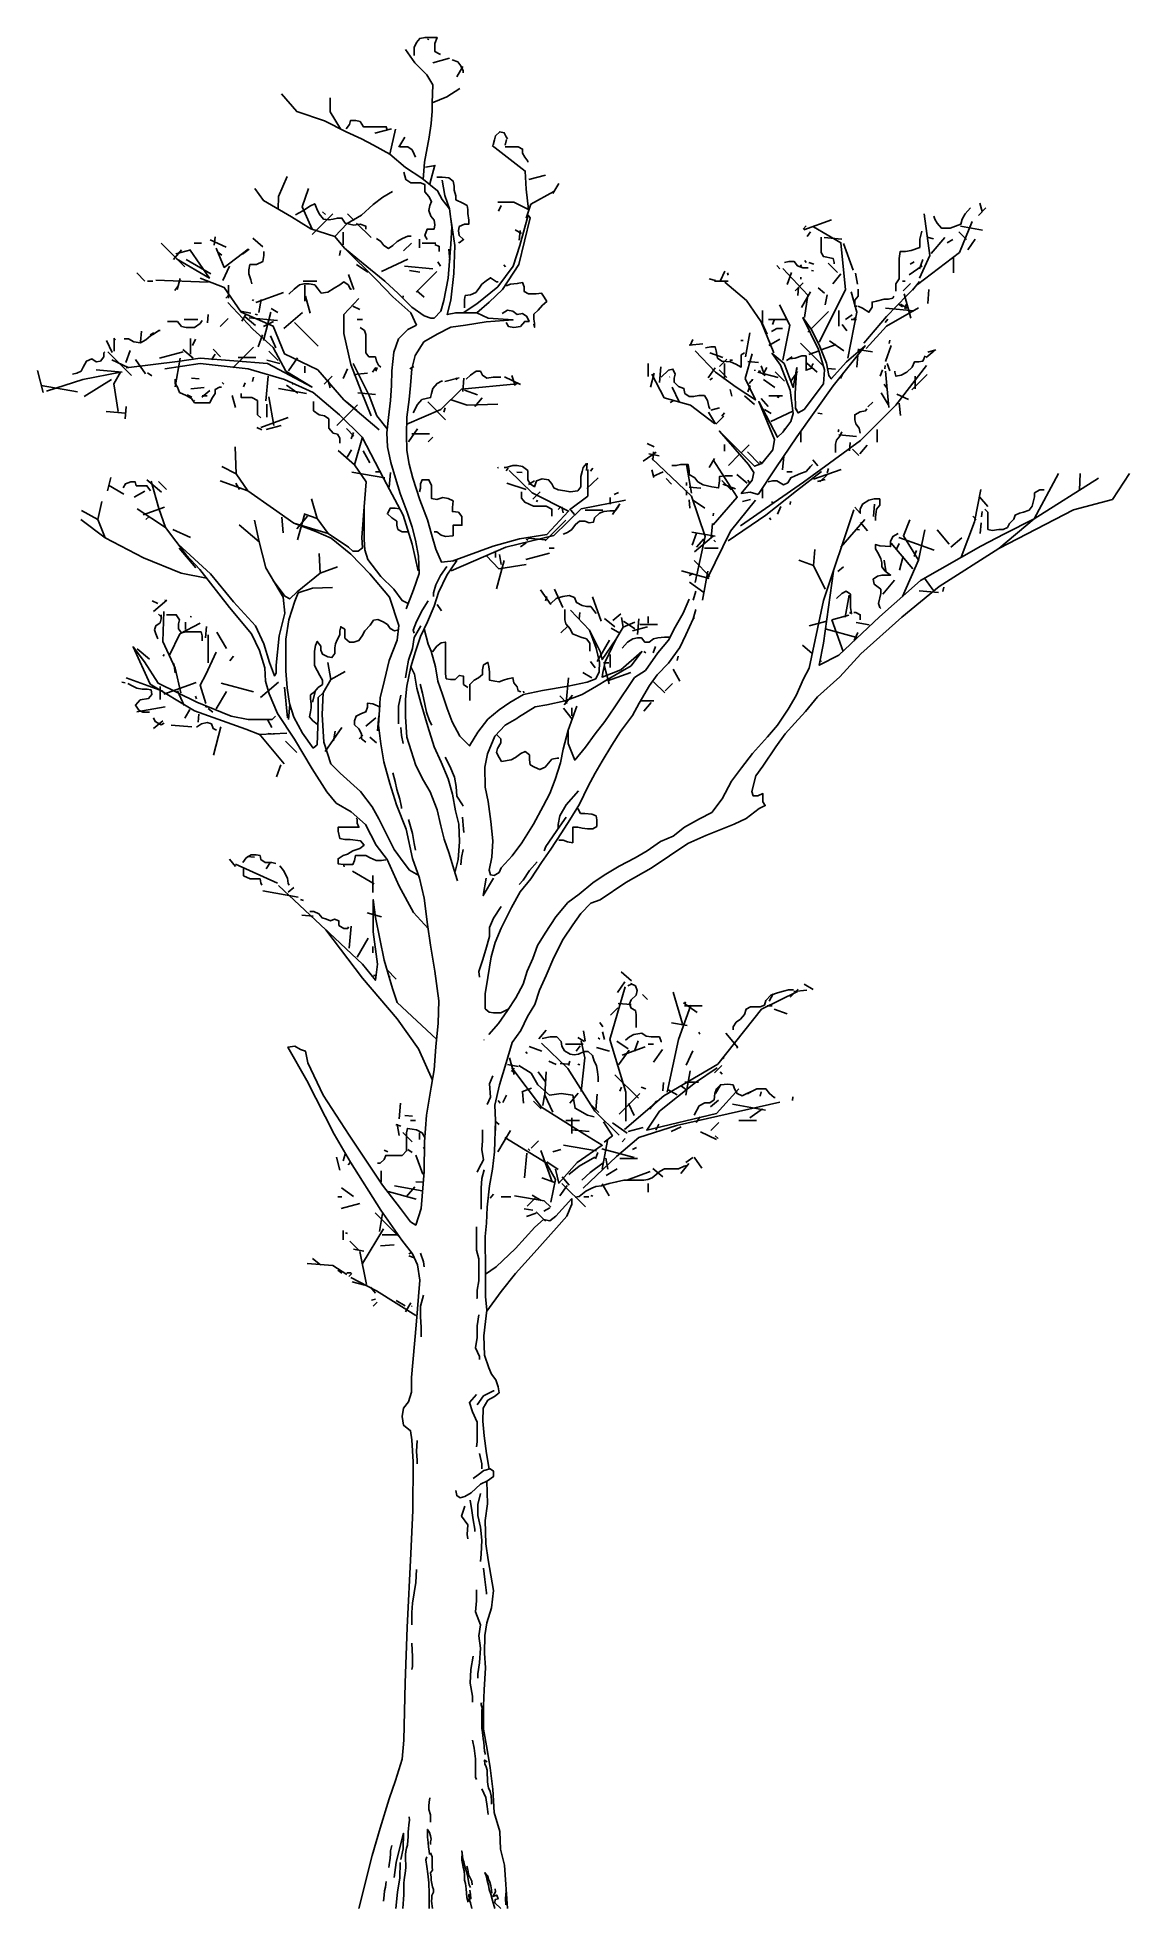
# Model space of a CAD drawing. Extents: x -1.04 to 1.85, y -0.02 to 4.94.
import ezdxf

# ---------------------------------------------------------------- set-up
doc = ezdxf.new("R2010")
doc.units = 0
doc.header["$MEASUREMENT"] = 0
doc.layers.add('TREES', color=3, linetype='CONTINUOUS')

msp = doc.modelspace()

# ---------------------------------------------------------------- linework, layer by layer
at = {"layer": 'TREES', "color": 3}
msp.add_line((-0.0095, 4.9314), (-0.0084, 4.9337), dxfattribs=at)
at = {"layer": 'TREES'}
for p, q in [((0.0031, 4.87), (0.0479, 4.882)), ((0.0675, 4.8329), (0.0831, 4.8599)), ((-0.1507, 4.6832), (-0.1059, 4.6952)), ((-0.0863, 4.6462), (-0.0707, 4.6731)), ((0.1951, 4.652), (0.199, 4.6666)), ((-0.0161, 4.5933), (0.0102, 4.5979)), ((-0.0042, 4.5493), (0.009, 4.5986)), ((0.2577, 4.5602), (0.3025, 4.5722)), ((0.3221, 4.5231), (0.3376, 4.5501)), ((-0.3165, 4.4149), (-0.2618, 4.4696)), ((-0.2809, 4.468), (-0.2893, 4.4751)), ((-0.2053, 4.4518), (-0.2227, 4.4692)), ((0.1776, 4.4769), (0.1847, 4.4921)), ((1.4506, 4.4654), (1.4702, 4.4851)), ((1.4597, 4.476), (1.4539, 4.4975)), ((-0.2346, 4.3872), (-0.2346, 4.4211)), ((-0.16, 4.4065), (-0.1985, 4.4451)), ((0.2386, 4.4171), (0.2219, 4.4268)), ((0.2326, 4.4), (0.2348, 4.4251)), ((0.9853, 4.4292), (0.9937, 4.4376)), ((0.9876, 4.4274), (1.0603, 4.4539)), ((0.9962, 4.4097), (1.0047, 4.4219)), ((1.4182, 4.4019), (1.3984, 4.4217)), ((1.461, 4.4263), (1.4022, 4.4366)), ((-0.6543, 4.3287), (-0.717, 4.3914)), ((-0.6839, 4.3487), (-0.663, 4.3737)), ((-0.6784, 4.3633), (-0.6382, 4.374)), ((-0.6101, 4.3919), (-0.6294, 4.3919)), ((-0.5445, 4.381), (-0.5871, 4.4008)), ((-0.5761, 4.3861), (-0.5741, 4.4089)), ((-0.5558, 4.3603), (-0.567, 4.3682)), ((-0.5015, 4.3629), (-0.4835, 4.3755)), ((-0.447, 4.3821), (-0.4739, 4.4047)), ((-0.2437, 4.3592), (-0.2414, 4.3724)), ((-0.0742, 4.3712), (-0.0531, 4.3922)), ((-0.0323, 4.3794), (-0.0323, 4.4023)), ((0.0111, 4.3919), (-0.0252, 4.3919)), ((0.0485, 4.3469), (0.0459, 4.3763)), ((1.0881, 4.4024), (1.0413, 4.4065)), ((1.1179, 4.3198), (1.0921, 4.3908)), ((1.3308, 4.4031), (1.3143, 4.4075)), ((1.3671, 4.3929), (1.3826, 4.4018)), ((1.4219, 4.3745), (1.4413, 4.4023)), ((1.4485, 4.3971), (1.4484, 4.3972)), ((-0.5853, 4.3104), (-0.6507, 4.3482)), ((-0.5533, 4.2931), (-0.5357, 4.3309)), ((-0.1688, 4.3145), (-0.1985, 4.3353)), ((-0.1328, 4.3171), (-0.0627, 4.3498)), ((0.0038, 4.324), (-0.0715, 4.3306)), ((-0.031, 4.3148), (-0.0586, 4.3196)), ((0.0236, 4.3304), (0.0168, 4.3422)), ((0.1958, 4.3294), (0.1915, 4.3346)), ((0.7662, 4.293), (0.7776, 4.3173)), ((0.9238, 4.324), (0.9152, 4.3326)), ((0.9813, 4.3303), (0.9783, 4.3346)), ((0.9933, 4.3406), (0.9903, 4.3457)), ((1.0136, 4.3359), (1.0008, 4.3406)), ((1.0129, 4.318), (1.0075, 4.3189)), ((1.0765, 4.3144), (1.0517, 4.3392)), ((1.2665, 4.3079), (1.3006, 4.3318)), ((1.2692, 4.3363), (1.2795, 4.3423)), ((1.2936, 4.3239), (1.3026, 4.3487)), ((1.3838, 4.3128), (1.3838, 4.3544)), ((-0.7599, 4.2912), (-0.7817, 4.313)), ((-0.7392, 4.2908), (-0.7529, 4.2908)), ((-0.6807, 4.266), (-0.6734, 4.2764)), ((-0.6744, 4.2689), (-0.6667, 4.2977)), ((-0.5381, 4.2461), (-0.5381, 4.2801)), ((-0.3042, 4.2908), (-0.3405, 4.2908)), ((-0.3358, 4.2384), (-0.3358, 4.2801)), ((-0.2058, 4.2685), (-0.2203, 4.3085)), ((-0.0405, 4.2618), (0.0142, 4.3165)), ((0.7531, 4.293), (0.7361, 4.2975)), ((0.7864, 4.2908), (0.7501, 4.2908)), ((0.787, 4.3069), (0.7848, 4.313)), ((0.9429, 4.2825), (0.9545, 4.3144)), ((0.9642, 4.2651), (0.9852, 4.2862)), ((0.9711, 4.2531), (0.973, 4.2751)), ((0.9792, 4.2967), (0.9792, 4.302)), ((1.042, 4.259), (1.0252, 4.2731)), ((1.0638, 4.2841), (1.0856, 4.3101)), ((1.1291, 4.2833), (1.124, 4.3126)), ((1.2559, 4.2908), (1.2485, 4.2908)), ((1.2503, 4.2651), (1.2697, 4.2845)), ((1.2752, 4.2676), (1.2943, 4.2904)), ((1.3157, 4.232), (1.3189, 4.2687)), ((-0.5453, 4.2456), (-0.5376, 4.2547)), ((-0.4746, 4.2388), (-0.472, 4.2424)), ((-0.4655, 4.2341), (-0.3928, 4.2606)), ((-0.4578, 4.2076), (-0.4516, 4.2424)), ((-0.4075, 4.2078), (-0.4255, 4.2182)), ((-0.3222, 4.2062), (-0.3343, 4.2516)), ((-0.1897, 4.2155), (-0.2086, 4.2243)), ((-0.0764, 4.2463), (-0.0753, 4.2525)), ((-0.0191, 4.2484), (-0.0393, 4.2653)), ((0.9814, 4.2214), (1.0053, 4.2629)), ((1.0442, 4.2279), (1.0489, 4.2548)), ((1.2787, 4.2125), (1.2035, 4.2191)), ((1.2487, 4.2227), (1.2375, 4.2305)), ((1.2614, 4.2198), (1.2434, 4.2302)), ((1.2706, 4.1929), (1.2533, 4.2575)), ((1.2549, 4.2177), (1.259, 4.2289)), ((-0.6196, 4.1896), (-0.6559, 4.1896)), ((-0.5941, 4.1804), (-0.5922, 4.2023)), ((-0.5605, 4.1709), (-0.5395, 4.1919)), ((-0.4791, 4.2065), (-0.5067, 4.2113)), ((-0.503, 4.1852), (-0.4919, 4.2043)), ((-0.4663, 4.1731), (-0.4941, 4.1964)), ((-0.4084, 4.1869), (-0.4837, 4.1935)), ((-0.4618, 4.2017), (-0.4674, 4.2038)), ((-0.4458, 4.1338), (-0.4258, 4.2085)), ((-0.4455, 4.1712), (-0.4186, 4.1838)), ((-0.392, 4.1657), (-0.3419, 4.2077)), ((-0.3009, 4.1183), (-0.3636, 4.181)), ((-0.1832, 4.1896), (-0.1971, 4.1896)), ((0.8902, 4.1507), (0.8768, 4.1795)), ((0.878, 4.1828), (0.878, 4.2134)), ((0.878, 4.1795), (0.878, 4.1827)), ((0.9405, 4.1896), (0.8935, 4.1896)), ((0.9042, 4.1763), (0.9083, 4.1874)), ((1.0065, 4.1644), (1.0526, 4.2104)), ((1.0803, 4.1718), (1.0803, 4.2134)), ((1.101, 4.1594), (1.0891, 4.1764)), ((1.0973, 4.1895), (1.1154, 4.2021)), ((1.1267, 4.1896), (1.1131, 4.1896)), ((1.124, 4.1902), (1.1195, 4.194)), ((1.2025, 4.181), (1.2102, 4.1901)), ((-0.8467, 4.1023), (-0.8615, 4.1341)), ((-0.839, 4.1346), (-0.842, 4.1398)), ((-0.8415, 4.1051), (-0.8415, 4.139)), ((-0.7717, 4.1303), (-0.7692, 4.1588)), ((-0.746, 4.1485), (-0.7361, 4.1542)), ((-0.6392, 4.0974), (-0.6392, 4.139)), ((-0.6338, 4.1206), (-0.6262, 4.1368)), ((-0.4598, 4.1168), (-0.4482, 4.1486)), ((-0.4125, 4.1144), (-0.4273, 4.1462)), ((0.7195, 4.1246), (0.6834, 4.1215)), ((0.6858, 4.1204), (0.6933, 4.1366)), ((0.8262, 4.134), (0.8203, 4.1335)), ((0.8326, 4.09), (0.8439, 4.1544)), ((0.8946, 4.1201), (0.924, 4.137)), ((1.0396, 4.0652), (0.9785, 4.1263)), ((0.9979, 4.1558), (1.0018, 4.1597)), ((1.0333, 4.1085), (1.0731, 4.123)), ((1.0937, 4.106), (1.0552, 4.133)), ((1.2135, 4.126), (1.2151, 4.1349)), ((-0.7953, 4.0405), (-0.858, 4.1032)), ((-0.8047, 4.0624), (-0.8473, 4.0823)), ((-0.8104, 4.0753), (-0.7988, 4.1072)), ((-0.7583, 4.045), (-0.7853, 4.0835)), ((-0.7214, 4.0869), (-0.6582, 4.1038)), ((-0.6797, 4.0111), (-0.6663, 4.0872)), ((-0.6323, 4.0872), (-0.6592, 4.1097)), ((-0.5838, 4.0828), (-0.5735, 4.0975)), ((-0.5593, 4.0905), (-0.579, 4.1103)), ((-0.5269, 4.0615), (-0.4722, 4.1162)), ((-0.4655, 4.0885), (-0.5125, 4.0885)), ((-0.4023, 4.0728), (-0.4363, 4.0819)), ((-0.4065, 4.0809), (-0.4314, 4.1057)), ((-0.3791, 4.0536), (-0.3552, 4.0877)), ((0.5746, 4.0385), (0.5746, 4.0724)), ((0.7721, 4.0882), (0.738, 4.1006)), ((0.7639, 4.0649), (0.7833, 4.0842)), ((0.7769, 4.0307), (0.7769, 4.0724)), ((0.7983, 4.0813), (0.7913, 4.0819)), ((0.8666, 4.0753), (0.8389, 4.0777)), ((0.9414, 4.0803), (0.956, 4.0905)), ((1.0227, 4.0499), (0.9949, 4.0733)), ((1.0004, 4.0965), (1.0275, 4.1064)), ((1.1277, 4.063), (1.1305, 4.0949)), ((1.1312, 4.1032), (1.132, 4.1118)), ((1.1377, 4.1087), (1.1333, 4.1095)), ((1.1691, 4.1032), (1.1411, 4.1081)), ((1.215, 4.0531), (1.2078, 4.0728)), ((1.3117, 4.0884), (1.3327, 4.106)), ((1.3157, 4.103), (1.337, 4.1087)), ((-1.0294, 3.9957), (-1.045, 4.0537)), ((-0.8206, 4.0497), (-0.8892, 4.0557)), ((-0.7416, 4.0401), (-0.7528, 4.0479)), ((-0.6161, 4.0318), (-0.6368, 4.0336)), ((-0.5503, 4.0183), (-0.5549, 4.0222)), ((-0.4984, 4.0105), (-0.4944, 4.0217)), ((-0.475, 4.0246), (-0.472, 4.0361)), ((-0.439, 3.9739), (-0.4333, 4.0391)), ((-0.3672, 4.0174), (-0.3697, 4.0227)), ((-0.3358, 4.048), (-0.3358, 4.0659)), ((-0.2845, 4.0178), (-0.2635, 4.0388)), ((-0.269, 4.0079), (-0.2744, 4.028)), ((-0.2347, 4.033), (-0.2229, 4.0584)), ((-0.1696, 4.0469), (-0.2057, 4.0437)), ((-0.1563, 4.0501), (-0.148, 4.062)), ((-0.1478, 4.052), (-0.1439, 4.0624)), ((-0.0571, 4.0584), (-0.0468, 4.0644)), ((0.0356, 4.0248), (0.073, 4.0349)), ((0.067, 4.0294), (0.0645, 4.0348)), ((0.0828, 3.9982), (0.0859, 4.0338)), ((0.2358, 4.0171), (0.1932, 4.037)), ((0.2222, 4.0146), (0.2127, 4.0409)), ((0.5805, 4.0097), (0.5905, 4.0471)), ((0.6045, 4.0224), (0.6081, 4.0635)), ((0.6307, 4.0363), (0.6316, 4.0374)), ((0.7334, 4.0345), (0.7521, 4.0612)), ((0.738, 4.0297), (0.7452, 4.0338)), ((0.7829, 4.0358), (0.7631, 4.0556)), ((0.842, 4.0198), (0.8511, 4.0306)), ((0.8499, 4.0268), (0.851, 4.0308)), ((0.857, 4.053), (0.8576, 4.0555)), ((0.8728, 4.0516), (0.8672, 4.0536)), ((0.8841, 4.0402), (0.8745, 4.0665)), ((0.8781, 4.0426), (0.8891, 4.0617)), ((0.9104, 4.0092), (0.8807, 4.03)), ((0.9356, 4.0262), (0.9108, 4.051)), ((0.9527, 4.026), (0.9656, 4.0445)), ((0.9678, 4.0476), (0.9704, 4.0514)), ((1.0711, 4.0574), (1.0503, 4.0592)), ((1.0848, 4.0328), (1.0909, 4.0459)), ((1.1898, 4.0388), (1.1959, 4.0555)), ((1.2016, 4.0587), (1.2032, 4.0675)), ((1.2739, 4.0026), (1.3145, 4.0432)), ((1.2826, 4.0052), (1.2826, 4.0391)), ((-0.9389, 3.9973), (-1.0348, 4.0142)), ((-0.6359, 3.9837), (-0.6483, 3.9895)), ((-0.6029, 4.0089), (-0.6378, 4.0059)), ((-0.6274, 3.9742), (-0.6283, 3.9752)), ((-0.609, 3.9836), (-0.588, 4.0012)), ((-0.5946, 3.9873), (-0.6083, 3.9873)), ((-0.52, 3.9561), (-0.5285, 3.9876)), ((-0.4178, 3.9079), (-0.4312, 3.984)), ((-0.3313, 3.9931), (-0.4057, 4.0062)), ((-0.3545, 3.9942), (-0.3843, 4.015)), ((-0.1978, 3.9478), (-0.2247, 3.9704)), ((-0.1484, 3.9909), (-0.1952, 3.995)), ((0.037, 3.9234), (-0.0102, 3.9706)), ((0.1219, 3.9893), (0.0878, 4.0017)), ((0.115, 3.9587), (0.1342, 3.9815)), ((0.6331, 3.9691), (0.6421, 3.9743)), ((0.7963, 3.9863), (0.7916, 4.0038)), ((0.8566, 3.964), (0.8297, 3.9866)), ((0.8391, 3.9973), (0.8452, 4.0141)), ((0.8924, 3.9587), (0.8744, 3.9801)), ((0.931, 3.9873), (0.8947, 3.9873)), ((0.9219, 3.9829), (0.9162, 3.9844)), ((1.0478, 3.9879), (1.0468, 3.9882)), ((1.1566, 3.9582), (1.1704, 3.9698)), ((1.2108, 3.9639), (1.1926, 3.9953)), ((1.2078, 4.0068), (1.2, 4.018)), ((1.2651, 3.977), (1.2336, 3.9917)), ((-0.8118, 3.9408), (-0.8629, 3.9452)), ((-0.8123, 3.9256), (-0.8094, 3.9583)), ((-0.4527, 3.9032), (-0.38, 3.9297)), ((-0.4369, 3.9308), (-0.4369, 3.9647)), ((-0.2509, 3.9084), (-0.1962, 3.9631)), ((0.0331, 3.9439), (0.0362, 3.9553)), ((0.7527, 3.9124), (0.7346, 3.9438)), ((0.741, 3.949), (0.7636, 3.955)), ((0.7538, 3.9117), (0.7749, 3.9328)), ((0.7694, 3.9332), (0.777, 3.9423)), ((0.9008, 3.9402), (0.8827, 3.9506)), ((0.8998, 3.9189), (0.9583, 3.9461)), ((0.9673, 3.9503), (0.9699, 3.9515)), ((1.0355, 3.9394), (1.0245, 3.9414)), ((1.2433, 3.9344), (1.2404, 3.9671)), ((-0.4498, 3.897), (-0.4632, 3.9032)), ((-0.4385, 3.8978), (-0.3983, 3.9086)), ((-0.2058, 3.8802), (-0.2256, 3.9)), ((-0.2129, 3.873), (-0.2068, 3.8898)), ((-0.0609, 3.8649), (-0.037, 3.899)), ((-0.0055, 3.8862), (-0.0526, 3.8862)), ((-0.0085, 3.8646), (0.0039, 3.877)), ((0.9366, 3.897), (0.9341, 3.899)), ((0.9792, 3.8641), (0.9792, 3.8931)), ((1.0786, 3.8916), (1.0802, 3.8975)), ((1.1266, 3.8794), (1.0797, 3.8835)), ((1.1815, 3.8643), (1.1815, 3.8981)), ((-0.2234, 3.8246), (-0.2124, 3.8436)), ((-0.1634, 3.8094), (-0.1816, 3.8409)), ((0.5612, 3.8141), (0.5953, 3.838)), ((0.5906, 3.8516), (0.5717, 3.8604)), ((0.6039, 3.8282), (0.5764, 3.8331)), ((0.5865, 3.8167), (0.5884, 3.8386)), ((0.7365, 3.7973), (0.7502, 3.821)), ((0.7769, 3.8403), (0.7769, 3.8582)), ((0.7875, 3.8023), (0.817, 3.8319)), ((0.8211, 3.8359), (0.8422, 3.857)), ((0.87, 3.8056), (0.8376, 3.8381)), ((0.9307, 3.7908), (0.9338, 3.827)), ((1.1083, 3.8409), (1.1102, 3.8629)), ((1.133, 3.8288), (1.1165, 3.8453)), ((1.1358, 3.8331), (1.155, 3.8558)), ((-0.1236, 3.7692), (-0.2109, 3.7846)), ((-0.1347, 3.785), (-0.1483, 3.785)), ((-0.1126, 3.7447), (-0.1092, 3.7838)), ((0.1751, 3.7961), (0.1778, 3.7971)), ((0.1975, 3.7885), (0.2033, 3.7955)), ((0.2406, 3.7837), (0.226, 3.7849)), ((0.4109, 3.789), (0.4125, 3.808)), ((0.4219, 3.7875), (0.428, 3.7948)), ((0.5893, 3.7703), (0.5839, 3.7904)), ((0.5871, 3.773), (0.614, 3.7856)), ((0.6893, 3.7285), (0.6758, 3.8046)), ((0.8373, 3.755), (0.8095, 3.7783)), ((0.876, 3.8081), (0.8694, 3.8127)), ((0.9003, 3.7754), (0.8996, 3.7761)), ((0.9079, 3.7858), (0.9066, 3.7867)), ((0.956, 3.785), (0.9423, 3.785)), ((1.0243, 3.8014), (1.0109, 3.8174)), ((1.0132, 3.7656), (1.0859, 3.792)), ((1.0298, 3.7586), (1.0509, 3.7796)), ((1.0493, 3.7824), (1.0524, 3.7939)), ((-0.8593, 3.7351), (-0.85, 3.7702)), ((-0.8158, 3.7261), (-0.8567, 3.7498)), ((-0.7883, 3.718), (-0.7601, 3.7343)), ((-0.7157, 3.7313), (-0.755, 3.7643)), ((-0.7031, 3.7388), (-0.7237, 3.7594)), ((-0.5093, 3.7384), (-0.5189, 3.7552)), ((0.2572, 3.7521), (0.2732, 3.7613)), ((0.2688, 3.7128), (0.2885, 3.7325)), ((0.4846, 3.7252), (0.4954, 3.7303)), ((0.6366, 3.753), (0.6222, 3.7674)), ((0.6757, 3.749), (0.6757, 3.757)), ((0.6757, 3.7231), (0.6757, 3.7355)), ((0.7144, 3.7422), (0.6834, 3.7449)), ((0.7947, 3.738), (0.7698, 3.7628)), ((0.8063, 3.7402), (0.7722, 3.7526)), ((0.8436, 3.7551), (0.839, 3.763)), ((0.878, 3.7154), (0.878, 3.7434)), ((1.0239, 3.7599), (1.0439, 3.7652)), ((-0.7643, 3.6711), (-0.708, 3.6916)), ((-0.355, 3.6052), (-0.3362, 3.6752)), ((0.2782, 3.7059), (0.2813, 3.7103)), ((0.3362, 3.6854), (0.343, 3.6935)), ((0.3494, 3.6771), (0.3452, 3.6927)), ((0.3795, 3.672), (0.3696, 3.6839)), ((0.4544, 3.6839), (0.4074, 3.6839)), ((0.4734, 3.6993), (0.4734, 3.7172)), ((0.4801, 3.6727), (0.4996, 3.7005)), ((0.6853, 3.6895), (0.6834, 3.7112)), ((0.7246, 3.6889), (0.6949, 3.7098)), ((0.7468, 3.6689), (0.7474, 3.6754)), ((0.8244, 3.7064), (0.8457, 3.7121)), ((0.9069, 3.7035), (0.9014, 3.7056)), ((0.9171, 3.6732), (0.9264, 3.6931)), ((0.9509, 3.6992), (0.9522, 3.7064)), ((1.1719, 3.6667), (1.1748, 3.6999)), ((1.4753, 3.6933), (1.4532, 3.7195)), ((1.4585, 3.666), (1.4598, 3.6805)), ((-0.7578, 3.6587), (-0.7495, 3.6657)), ((-0.6394, 3.6113), (-0.6858, 3.6329)), ((-0.3932, 3.6233), (-0.3969, 3.6652)), ((-0.3572, 3.6345), (-0.329, 3.6682)), ((0.3011, 3.6021), (0.3558, 3.6568)), ((0.7518, 3.6148), (0.6903, 3.6257)), ((0.6912, 3.5909), (0.7028, 3.6227)), ((0.7417, 3.6102), (0.745, 3.6483)), ((0.8994, 3.6584), (0.8964, 3.6635)), ((1.1351, 3.6316), (1.1279, 3.6329)), ((1.1561, 3.6293), (1.1379, 3.651)), ((1.3727, 3.5933), (1.3409, 3.6312)), ((1.4443, 3.6584), (1.4352, 3.6675)), ((1.4547, 3.6219), (1.4571, 3.6503)), ((-0.6252, 3.5306), (-0.6691, 3.5829)), ((0.17, 3.5583), (0.17, 3.5762)), ((0.2361, 3.5864), (0.2507, 3.5967)), ((0.2567, 3.6046), (0.2512, 3.6066)), ((0.3022, 3.6051), (0.2554, 3.6092)), ((0.3253, 3.5827), (0.3116, 3.5827)), ((0.6977, 3.5732), (0.7479, 3.6153)), ((0.7027, 3.5853), (0.7218, 3.608)), ((0.7602, 3.5827), (0.7239, 3.5827)), ((0.7533, 3.6002), (0.7487, 3.6041)), ((1.2333, 3.5805), (1.2404, 3.5958)), ((1.3324, 3.5776), (1.2389, 3.6117)), ((1.2798, 3.561), (1.2856, 3.5768)), ((1.3769, 3.5858), (1.4065, 3.6106)), ((0.1724, 3.4753), (0.1924, 3.55)), ((0.1849, 3.5393), (0.1802, 3.5662)), ((0.2497, 3.5525), (0.3129, 3.5694)), ((0.7384, 3.5081), (0.6966, 3.5499)), ((1.0772, 3.5207), (1.092, 3.5332)), ((1.205, 3.5226), (1.1999, 3.5516)), ((1.241, 3.5247), (1.251, 3.562)), ((0.3484, 3.426), (0.3258, 3.4744)), ((0.7362, 3.5029), (0.6625, 3.5226)), ((0.6833, 3.5103), (0.6936, 3.5162)), ((0.7222, 3.4655), (0.6837, 3.4925)), ((0.7189, 3.4454), (0.7323, 3.5216)), ((1.1968, 3.461), (1.2276, 3.4977)), ((1.3298, 3.4715), (1.3071, 3.5038)), ((1.3562, 3.4684), (1.3582, 3.4797)), ((-0.7258, 3.4364), (-0.7404, 3.4432)), ((-0.7374, 3.4152), (-0.7019, 3.445)), ((-0.706, 3.4442), (-0.7052, 3.4458)), ((0.0268, 3.4169), (0.0152, 3.4335)), ((0.316, 3.4339), (0.2891, 3.4724)), ((0.3018, 3.4432), (0.3059, 3.4544)), ((0.45, 3.389), (0.4265, 3.4535)), ((0.6942, 3.4454), (0.7006, 3.4693)), ((1.0969, 3.4004), (1.1071, 3.4583)), ((1.344, 3.4655), (1.293, 3.4699)), ((-0.719, 3.4028), (-0.7239, 3.4078)), ((-0.6367, 3.4008), (-0.6401, 3.4014)), ((-0.5995, 3.3448), (-0.5969, 3.3749)), ((0.3432, 3.3581), (0.3626, 3.3774)), ((0.4859, 3.3741), (0.459, 3.3967)), ((0.4808, 3.3912), (0.5018, 3.4088)), ((0.5389, 3.3687), (0.5091, 3.3895)), ((0.5461, 3.3544), (0.5497, 3.3959)), ((0.599, 3.3804), (0.552, 3.3804)), ((0.5746, 3.384), (0.5746, 3.4018)), ((0.6973, 3.3973), (0.6925, 3.3977)), ((1.0014, 3.3767), (1.0478, 3.3892)), ((1.0614, 3.3928), (1.1064, 3.4049)), ((1.0919, 3.3089), (1.0614, 3.3927)), ((1.1605, 3.3798), (1.1259, 3.3859)), ((-0.5438, 3.3167), (-0.5689, 3.3602)), ((0.439, 3.2821), (0.4717, 3.3387)), ((0.5326, 3.3634), (0.5728, 3.3742)), ((1.0097, 3.3034), (0.9833, 3.3255)), ((1.128, 3.3463), (1.0435, 3.3689)), ((1.1204, 3.3384), (1.1303, 3.3597)), ((-0.7478, 3.2887), (-0.7805, 3.3161)), ((-0.7117, 3.2966), (-0.7089, 3.3007)), ((-0.6793, 3.2527), (-0.6836, 3.2769)), ((-0.5352, 3.2839), (-0.5247, 3.2964)), ((0.4338, 3.2658), (0.4218, 3.2828)), ((0.4699, 3.2793), (0.4562, 3.2793)), ((0.4734, 3.2668), (0.4734, 3.3007)), ((0.5679, 3.3053), (0.5634, 3.3091)), ((0.5874, 3.3057), (0.5935, 3.3225)), ((0.6513, 3.2854), (0.6544, 3.2969)), ((1.0341, 3.2828), (1.0308, 3.2856)), ((-0.8119, 3.2256), (-0.8209, 3.2272)), ((-0.7124, 3.204), (-0.8097, 3.2394)), ((-0.7096, 3.1955), (-0.6241, 3.2267)), ((-0.4539, 3.1871), (-0.406, 3.2272)), ((0.3571, 3.1738), (0.3628, 3.239)), ((0.4252, 3.2392), (0.401, 3.2531)), ((0.4709, 3.2236), (0.4587, 3.269)), ((0.4669, 3.2311), (0.5284, 3.2535)), ((0.6184, 3.199), (0.5886, 3.2288)), ((0.6588, 3.2302), (0.6406, 3.2617)), ((-0.7197, 3.1815), (-0.7197, 3.2165)), ((-0.6557, 3.1659), (-0.6738, 3.2046)), ((-0.6234, 3.1837), (-0.6257, 3.1903)), ((-0.4718, 3.2016), (-0.5577, 3.2246)), ((-0.3822, 3.1329), (-0.3894, 3.2143)), ((-0.316, 3.1743), (-0.3077, 3.2054)), ((0.2448, 3.1994), (0.2441, 3.2036)), ((0.36, 3.1712), (0.3403, 3.191)), ((0.3519, 3.1673), (0.3737, 3.1933)), ((0.5895, 3.1781), (0.555, 3.1781)), ((0.6192, 3.2049), (0.6386, 3.2243)), ((-0.7818, 3.1487), (-0.706, 3.162)), ((-0.6541, 3.1325), (-0.6412, 3.155)), ((-0.619, 3.1217), (-0.6172, 3.1426)), ((-0.594, 3.1609), (-0.6006, 3.1633)), ((-0.58, 3.1478), (-0.5923, 3.1582)), ((-0.4231, 3.1076), (-0.4353, 3.1288)), ((-0.3795, 3.1288), (-0.376, 3.1686)), ((-0.1743, 3.1109), (-0.1475, 3.1334)), ((-0.1432, 3.099), (-0.1398, 3.1381)), ((0.3723, 3.1387), (0.3723, 3.1597)), ((0.5364, 3.1452), (0.5347, 3.1464)), ((0.5633, 3.1507), (0.5824, 3.1735)), ((-0.7373, 3.1045), (-0.7127, 3.1252)), ((-0.6356, 3.1091), (-0.6907, 3.1139)), ((-0.5782, 3.0344), (-0.5583, 3.1088)), ((-0.3903, 3.0111), (-0.4573, 3.091)), ((-0.4173, 3.09), (-0.4334, 3.0914)), ((-0.2817, 3.0442), (-0.2376, 3.1073)), ((-0.2603, 3.0722), (-0.2558, 3.0977)), ((-0.1918, 3.0776), (-0.1819, 3.0875)), ((-0.1455, 3.0666), (-0.1638, 3.0819)), ((-0.3572, 3.041), (-0.3874, 3.0712)), ((-0.4108, 2.9765), (-0.3993, 3.0081)), ((-0.52, 2.7387), (-0.5361, 2.758)), ((-0.4696, 2.764), (-0.4888, 2.7657)), ((-0.4387, 2.733), (-0.4283, 2.7479)), ((-0.2316, 2.7383), (-0.2325, 2.7417)), ((-0.3798, 2.671), (-0.3651, 2.6833)), ((-0.1517, 2.6929), (-0.2091, 2.726)), ((-0.1554, 2.6698), (-0.1554, 2.7148)), ((-0.3537, 2.6573), (-0.4477, 2.6739)), ((-0.3395, 2.6486), (-0.3474, 2.6515)), ((-0.3138, 2.6071), (-0.3435, 2.6097)), ((-0.2184, 2.522), (-0.2132, 2.5806)), ((-0.1323, 2.6056), (-0.1705, 2.6159)), ((-0.1972, 2.498), (-0.1678, 2.5489)), ((-0.1554, 2.5102), (-0.1554, 2.527)), ((-0.1498, 2.4494), (-0.1536, 2.4497)), ((-0.0935, 2.4401), (-0.1189, 2.4655)), ((-0.1095, 2.4459), (-0.1128, 2.4461)), ((0.4931, 2.4049), (0.5125, 2.4327)), ((0.5304, 2.4358), (0.5026, 2.4591)), ((0.5209, 2.4226), (0.5317, 2.4276)), ((0.5728, 2.3863), (0.5595, 2.3996)), ((0.8949, 2.3819), (0.9059, 2.401)), ((0.9507, 2.3921), (0.9718, 2.4131)), ((0.9949, 2.4107), (0.9606, 2.4077)), ((1.0122, 2.4125), (0.988, 2.4265)), ((0.4745, 2.3449), (0.4938, 2.3643)), ((0.5298, 2.3727), (0.4945, 2.3758)), ((0.5269, 2.3697), (0.5267, 2.3697)), ((0.7045, 2.352), (0.6679, 2.3776)), ((0.7174, 2.3689), (0.6704, 2.3689)), ((0.672, 2.3743), (0.6736, 2.3802)), ((0.9036, 2.3689), (0.8899, 2.3689)), ((0.9429, 2.3481), (0.9088, 2.3605)), ((0.2846, 2.2817), (0.3037, 2.3045)), ((0.4057, 2.2748), (0.3877, 2.2852)), ((0.4077, 2.2759), (0.4029, 2.3029)), ((0.4464, 2.281), (0.4418, 2.2849)), ((0.4539, 2.3138), (0.446, 2.325)), ((0.4587, 2.2804), (0.4533, 2.3005)), ((0.6776, 2.3169), (0.6362, 2.3242)), ((0.7115, 2.294), (0.7085, 2.2991)), ((0.8123, 2.2584), (0.7802, 2.2966)), ((0.2534, 2.2425), (0.2505, 2.2477)), ((0.2927, 2.2492), (0.2586, 2.2616)), ((0.402, 2.2678), (0.355, 2.2678)), ((0.3838, 2.2489), (0.3941, 2.2636)), ((0.4716, 2.2494), (0.4377, 2.2585)), ((0.5212, 2.2552), (0.4914, 2.276)), ((0.5053, 2.2384), (0.5668, 2.2607)), ((0.5384, 2.249), (0.5482, 2.2761)), ((0.5883, 2.2678), (0.5746, 2.2678)), ((0.5885, 2.2197), (0.6124, 2.2538)), ((0.6756, 2.2121), (0.6932, 2.2498)), ((0.7757, 2.23), (0.772, 2.2331)), ((0.8107, 2.257), (0.8102, 2.2625)), ((0.2295, 2.2086), (0.2014, 2.2135)), ((0.2188, 2.1872), (0.207, 2.2314)), ((0.2119, 2.1951), (0.2195, 2.2042)), ((0.3303, 2.2136), (0.3114, 2.2224)), ((0.3621, 2.2142), (0.3413, 2.216)), ((0.3633, 2.2107), (0.3664, 2.2222)), ((0.3934, 2.2125), (0.3878, 2.2146)), ((0.5489, 2.1241), (0.4863, 2.1867)), ((0.6747, 2.1325), (0.6861, 2.197)), ((0.7505, 2.1918), (0.7695, 2.2108)), ((0.771, 2.1881), (0.7652, 2.1939)), ((0.2392, 2.1415), (0.2649, 2.1509)), ((0.244, 2.1114), (0.2415, 2.1411)), ((0.367, 2.1115), (0.3888, 2.1375)), ((0.4358, 2.0936), (0.4394, 2.1351)), ((0.498, 2.0824), (0.5527, 2.1371)), ((0.4997, 2.1428), (0.5038, 2.154)), ((0.5684, 2.1488), (0.5555, 2.1535)), ((0.6134, 2.1438), (0.6153, 2.1657)), ((0.6515, 2.1329), (0.6273, 2.1469)), ((0.6737, 2.1484), (0.6625, 2.1562)), ((0.7079, 2.1666), (0.6716, 2.1666)), ((0.7533, 2.1367), (0.767, 2.1604)), ((0.8378, 2.136), (0.8481, 2.142)), ((0.8714, 2.13), (0.8745, 2.1415)), ((-0.086, 2.0694), (-0.0824, 2.1109)), ((0.1822, 2.1115), (0.1764, 2.1183)), ((0.1893, 2.1126), (0.1986, 2.1325)), ((0.2906, 2.0963), (0.2708, 2.1161)), ((0.2953, 2.1051), (0.3, 2.1321)), ((0.4433, 2.0866), (0.4185, 2.1114)), ((0.537, 2.0782), (0.5222, 2.11)), ((0.5784, 2.0949), (0.5975, 2.1177)), ((0.7396, 2.1015), (0.7606, 2.1191)), ((0.8852, 2.093), (0.7979, 2.1083)), ((0.8437, 2.0725), (0.8778, 2.0964)), ((0.9575, 2.1179), (0.9584, 2.128)), ((-0.0818, 2.0499), (-0.0947, 2.0546)), ((-0.0859, 2.0258), (-0.0911, 2.0551)), ((-0.0501, 2.077), (-0.0708, 2.0788)), ((-0.0424, 2.0655), (-0.0561, 2.0655)), ((0.179, 2.0549), (0.1687, 2.0635)), ((0.17, 2.0387), (0.17, 2.0726)), ((0.1762, 1.982), (0.209, 2.0387)), ((0.3925, 2.0655), (0.3562, 2.0655)), ((0.4176, 2.0361), (0.3708, 2.0402)), ((0.3723, 2.031), (0.3723, 2.0726)), ((0.5187, 2.0318), (0.4802, 2.0587)), ((0.5212, 2.0359), (0.5614, 2.0467)), ((0.5951, 2.0395), (0.6027, 2.0557)), ((0.6354, 2.0361), (0.6624, 2.0487)), ((0.7021, 2.0602), (0.7123, 2.0749)), ((0.7558, 2.0152), (0.7132, 2.035)), ((0.7404, 2.0386), (0.7614, 2.0597)), ((0.862, 2.0655), (0.815, 2.0655)), ((-0.1159, 1.9818), (-0.1255, 1.9863)), ((-0.051, 2.0088), (-0.0758, 2.0336)), ((-0.0516, 1.9808), (-0.0628, 1.9886)), ((-0.0323, 2.0149), (-0.0323, 2.0327)), ((-0.022, 1.9915), (-0.0206, 1.9929)), ((0.261, 1.9861), (0.2565, 1.9899)), ((0.2641, 1.9915), (0.2835, 2.0109)), ((0.3199, 1.9024), (0.2895, 1.9857)), ((0.3217, 1.9825), (0.343, 1.9882)), ((0.4372, 1.9847), (0.3499, 2.0001)), ((0.537, 1.967), (0.4514, 1.99)), ((0.4528, 1.936), (0.4662, 2.0122)), ((0.5057, 2.0083), (0.5134, 2.0175)), ((0.533, 1.9883), (0.5438, 1.9934)), ((0.7603, 2.0176), (0.7518, 2.0248)), ((-0.2429, 1.9335), (-0.2521, 1.9679)), ((-0.2341, 1.958), (-0.2293, 1.9762)), ((-0.2213, 1.9473), (-0.2148, 1.955)), ((-0.0232, 1.9228), (-0.0414, 1.9729)), ((0.2468, 1.9131), (0.2525, 1.9783)), ((0.3354, 1.9349), (0.3057, 1.9557)), ((0.4346, 1.9639), (0.4407, 1.9807)), ((0.4676, 1.9361), (0.4624, 1.9654)), ((0.4631, 1.9197), (0.4925, 1.9367)), ((0.5466, 1.9643), (0.4996, 1.9643)), ((0.6135, 1.9156), (0.5866, 1.9381)), ((0.6608, 1.9248), (0.6826, 1.9508)), ((0.6746, 1.9541), (0.6926, 1.9667)), ((0.7167, 1.9385), (0.6962, 1.9678)), ((-0.2066, 1.8641), (-0.2384, 1.8864)), ((-0.1335, 1.9028), (-0.1335, 1.9316)), ((-0.0247, 1.8788), (-0.0982, 1.8918)), ((-0.0662, 1.8637), (-0.0444, 1.8897)), ((-0.0239, 1.9015), (-0.0414, 1.903)), ((0.3269, 1.9011), (0.2928, 1.9135)), ((0.3404, 1.8653), (0.3599, 1.8931)), ((0.408, 1.8359), (0.3453, 1.8985)), ((0.3646, 1.894), (0.3466, 1.9155)), ((0.4709, 1.8658), (0.4528, 1.8973)), ((0.5181, 1.9074), (0.5796, 1.9298)), ((0.5746, 1.8749), (0.5746, 1.8983)), ((-0.2382, 1.8632), (-0.2482, 1.8632)), ((-0.2394, 1.8322), (-0.1898, 1.8454)), ((-0.0407, 1.8569), (-0.1152, 1.8769)), ((0.1551, 1.8589), (0.1643, 1.8699)), ((0.2101, 1.8632), (0.1843, 1.8632)), ((0.254, 1.8384), (0.2751, 1.8594)), ((0.2909, 1.8533), (0.2667, 1.8673)), ((0.3723, 1.8406), (0.3723, 1.8584)), ((0.4175, 1.8632), (0.4038, 1.8632)), ((0.4275, 1.8645), (0.422, 1.8665)), ((-0.0864, 1.758), (-0.149, 1.8207)), ((-0.1383, 1.7707), (-0.1298, 1.8189)), ((0.2686, 1.8271), (0.2459, 1.8311)), ((0.252, 1.8106), (0.2777, 1.8199)), ((0.3024, 1.7984), (0.2776, 1.8232)), ((0.2982, 1.8245), (0.3137, 1.8335)), ((-0.2346, 1.7489), (-0.2346, 1.7739)), ((-0.2227, 1.7656), (-0.2282, 1.7676)), ((-0.192, 1.7206), (-0.2168, 1.7454)), ((-0.0891, 1.762), (-0.1311, 1.762)), ((-0.1794, 1.7188), (-0.207, 1.7237)), ((-0.0988, 1.7356), (-0.1349, 1.7325)), ((-0.0477, 1.7019), (-0.0605, 1.7065)), ((-0.0602, 1.7117), (-0.0524, 1.7154)), ((-0.2374, 1.6605), (-0.2486, 1.6683)), ((-0.2132, 1.6609), (-0.2245, 1.6609)), ((-0.2192, 1.6512), (-0.2113, 1.6592)), ((-0.1765, 1.6284), (-0.2104, 1.6375)), ((-0.1483, 1.6074), (-0.1617, 1.6233)), ((-0.1589, 1.5888), (-0.1483, 1.5917)), ((-0.1544, 1.5731), (-0.144, 1.5834)), ((-0.0698, 1.5738), (-0.094, 1.5877)), ((-0.0686, 1.558), (-0.0549, 1.5817)), ((-0.0511, 1.5722), (-0.0535, 1.5742))]:
    msp.add_line(p, q, dxfattribs=at)
for points in [[(-0.0457, 4.8891), (-0.0457, 4.9104), (-0.0397, 4.9241), (-0.0311, 4.9346), (-0.0169, 4.9374), (0.0148, 4.9374), (0.0089, 4.9213), (0.0089, 4.8999), (0.0204, 4.8943), (0.0234, 4.8919)], [(-0.0221, 4.561), (-0.0184, 4.607), (-0.0061, 4.6733), (-0.0012, 4.7089), (0.0013, 4.7421), (0.0013, 4.7642), (0.0038, 4.8121), (-0.0122, 4.8379), (-0.0441, 4.8699), (-0.0686, 4.9055)], [(0.0548, 4.8782), (0.0694, 4.8729), (0.078, 4.8621), (0.0836, 4.8488), (0.0836, 4.8432)], [(-0.3979, 4.7878), (-0.3574, 4.7411), (-0.2837, 4.7165), (-0.226, 4.6869), (-0.1854, 4.6685), (-0.1535, 4.6513), (-0.1105, 4.6279), (-0.0958, 4.6943)], [(-0.2413, 4.6948), (-0.2687, 4.7402), (-0.2687, 4.7776)], [(0.0013, 4.7642), (0.0406, 4.7802), (0.075, 4.8023)], [(-0.2262, 4.6953), (-0.2176, 4.7062), (-0.2149, 4.7167), (-0.2004, 4.7167), (-0.1892, 4.7143), (-0.1806, 4.7006), (-0.12, 4.7006), (-0.1174, 4.6925)], [(0.1639, 4.6523), (0.1669, 4.6656), (0.1695, 4.6764), (0.1811, 4.6873), (0.1927, 4.6845), (0.1983, 4.6736), (0.2013, 4.6684)], [(-0.1105, 4.6279), (-0.0688, 4.5923), (-0.0258, 4.564), (0.0159, 4.5308), (0.0282, 4.5075), (0.0478, 4.4829), (0.0356, 4.5185), (0.0282, 4.5591)], [(-0.0827, 4.647), (-0.0629, 4.647), (-0.0513, 4.6389), (-0.0457, 4.6281), (-0.0427, 4.62)], [(0.1607, 4.6508), (0.2484, 4.5828), (0.2514, 4.5346), (0.2575, 4.4807), (0.2182, 4.5006), (0.1759, 4.5006)], [(0.1957, 4.647), (0.2301, 4.647), (0.2413, 4.6414), (0.2413, 4.6309), (0.2473, 4.62), (0.2558, 4.6092), (0.2558, 4.6064)], [(-0.4066, 4.4819), (-0.4058, 4.5152), (-0.383, 4.5688)], [(-0.0733, 4.5797), (-0.0685, 4.5605), (-0.055, 4.5517), (-0.0296, 4.5517), (-0.018, 4.5475), (-0.018, 4.5283), (-0.0068, 4.5153), (0.0003, 4.5023), (-0.0042, 4.4915), (-0.0068, 4.4785), (-0.002, 4.4635), (0.007, 4.4529), (0.0092, 4.44), (0.007, 4.4291), (-0.0113, 4.4291), (-0.018, 4.412), (-0.0113, 4.4011)], [(0.0141, 4.5668), (0.0279, 4.5668), (0.0462, 4.5647), (0.0574, 4.5563), (0.0601, 4.5433), (0.0601, 4.5325), (0.0645, 4.5174), (0.0645, 4.5065), (0.0828, 4.4981), (0.0944, 4.4915), (0.0967, 4.481), (0.0967, 4.4701), (0.0989, 4.4529), (0.0989, 4.4421), (0.0873, 4.4421), (0.0735, 4.4358), (0.0713, 4.4249), (0.0735, 4.412), (0.0851, 4.4011), (0.0735, 4.3927), (0.0713, 4.3948)], [(-0.2568, 4.4094), (-0.3199, 4.4296), (-0.3715, 4.4616), (-0.4458, 4.5046), (-0.4686, 4.5366)], [(-0.3164, 4.4285), (-0.343, 4.4885), (-0.3258, 4.5366)], [(0.0478, 4.4829), (0.054, 4.435), (0.0515, 4.3895), (0.0441, 4.2987), (0.033, 4.2397), (0.0244, 4.2115), (0.0072, 4.193), (-0.0014, 4.193), (-0.0199, 4.1992), (-0.0518, 4.2225), (-0.0886, 4.2582), (-0.1242, 4.2914), (-0.1856, 4.3418), (-0.231, 4.3786), (-0.2568, 4.4094), (-0.2236, 4.4437), (-0.1855, 4.4658), (-0.1548, 4.4941), (-0.129, 4.5137), (-0.1032, 4.5284)], [(0.2514, 4.4581), (0.2635, 4.4949), (0.324, 4.5289)], [(-0.361, 4.4666), (-0.3412, 4.4775), (-0.3211, 4.4908), (-0.3095, 4.4964), (-0.3039, 4.4827), (-0.2979, 4.4694), (-0.2867, 4.4557), (-0.2721, 4.4533), (-0.2609, 4.4557), (-0.2493, 4.4585), (-0.2377, 4.4585), (-0.2291, 4.4452), (-0.2064, 4.4396), (-0.1892, 4.4424), (-0.1746, 4.4372), (-0.1746, 4.4291)], [(0.12, 4.2073), (0.1528, 4.2357), (0.1882, 4.2688), (0.2312, 4.3354), (0.2615, 4.4587), (0.2566, 4.4659), (0.2338, 4.3852), (0.2161, 4.3306), (0.1756, 4.276), (0.12, 4.2309), (0.0843, 4.2073)], [(1.2943, 4.2994), (1.3215, 4.3589), (1.3063, 4.4694)], [(1.4295, 4.4855), (1.4153, 4.4694), (1.4067, 4.4557), (1.4037, 4.4424), (1.3891, 4.4372), (1.3749, 4.4316), (1.3521, 4.4316), (1.3405, 4.4452), (1.3349, 4.4557), (1.3319, 4.4638)], [(0.0513, 4.4559), (0.0618, 4.3852), (0.0592, 4.3116), (0.0515, 4.2405), (0.0415, 4.2025), (0.0641, 4.2073), (0.12, 4.2073), (0.1502, 4.1931), (0.2161, 4.1883), (0.1451, 4.1835), (0.0903, 4.1743)], [(1.0131, 4.4354), (1.0857, 4.3929), (1.0978, 4.2682), (1.0283, 4.1293)], [(1.1461, 4.1265), (1.2066, 4.1973), (1.2882, 4.2823), (1.4001, 4.3674), (1.4333, 4.4496)], [(1.3002, 4.4235), (1.2946, 4.4021), (1.2946, 4.3804), (1.2718, 4.3724), (1.2572, 4.3699), (1.243, 4.3699), (1.24, 4.351), (1.24, 4.2971), (1.2314, 4.2837), (1.2314, 4.2648)], [(-0.6766, 4.3504), (-0.5889, 4.2994), (-0.6403, 4.373)], [(-0.5708, 4.3787), (-0.5496, 4.3277), (-0.4861, 4.3759)], [(-0.4444, 4.3699), (-0.4444, 4.3591), (-0.4474, 4.3429), (-0.4645, 4.3349), (-0.4817, 4.3349), (-0.4847, 4.3212), (-0.4847, 4.3107), (-0.4787, 4.2946), (-0.4761, 4.2837)], [(-0.2289, 4.3769), (-0.1459, 4.295), (-0.1028, 4.2498), (-0.0546, 4.2073), (-0.0399, 4.1741)], [(-0.1458, 4.4046), (-0.1346, 4.3965), (-0.126, 4.386), (-0.1144, 4.378), (-0.1029, 4.386), (-0.0913, 4.3965), (-0.0771, 4.4046), (-0.0629, 4.4102), (-0.0543, 4.4102)], [(0.0089, 4.3885), (0.0204, 4.3832), (0.0204, 4.3699)], [(1.0334, 4.4074), (1.0334, 4.3671), (1.039, 4.3563), (1.0652, 4.351), (1.0678, 4.3401), (1.0678, 4.3373)], [(1.3245, 4.3645), (1.3608, 4.407)], [(0.9315, 4.3249), (0.998, 4.254), (0.989, 4.1945)], [(0.9359, 4.3401), (0.9475, 4.3429), (0.9617, 4.3429), (0.9703, 4.3321), (0.9848, 4.3268), (0.999, 4.3268)], [(-0.731, 4.2937), (-0.5919, 4.288)], [(-0.6131, 4.2994), (-0.5496, 4.2738), (-0.5043, 4.2087), (-0.4196, 4.1718), (-0.3894, 4.0981), (-0.3017, 4.0556), (-0.2322, 3.9763), (-0.1385, 3.8969)], [(-0.3782, 4.2568), (-0.364, 4.2701), (-0.3498, 4.2809), (-0.3383, 4.2837), (-0.3241, 4.2837), (-0.3095, 4.2809), (-0.3009, 4.2701), (-0.2923, 4.2596), (-0.2751, 4.262), (-0.2579, 4.2729), (-0.2433, 4.2809), (-0.2321, 4.289), (-0.2206, 4.2809), (-0.2149, 4.2701), (-0.212, 4.2701)], [(0.0873, 4.2203), (0.0873, 4.2421), (0.0896, 4.2526), (0.1034, 4.2547), (0.1172, 4.2613), (0.1266, 4.2722), (0.1333, 4.2827), (0.1449, 4.2915), (0.1565, 4.2999), (0.1725, 4.2894), (0.177, 4.2894)], [(0.1976, 4.2785), (0.2091, 4.2827), (0.2274, 4.2848), (0.2413, 4.2873), (0.2458, 4.2764), (0.2458, 4.2634), (0.2573, 4.2571), (0.2779, 4.2571), (0.2917, 4.2592), (0.2988, 4.2484), (0.3055, 4.2375), (0.294, 4.227), (0.2827, 4.214), (0.2712, 4.2032), (0.2712, 4.1902), (0.2734, 4.1794), (0.2734, 4.1689), (0.2712, 4.1773)], [(0.7774, 4.288), (0.8348, 4.2398), (0.8741, 4.1832), (0.9073, 4.101)], [(1.1309, 4.2701), (1.1309, 4.2515), (1.1223, 4.2407), (1.1223, 4.2246), (1.1283, 4.2246)], [(-0.5405, 4.2342), (-0.474, 4.1633), (-0.4196, 4.1151), (-0.3864, 4.0528), (-0.3169, 4.0103), (-0.4347, 4.0726), (-0.6131, 4.0868), (-0.6735, 4.0783), (-0.8096, 4.0613)], [(-0.1929, 4.2455), (-0.2322, 4.203), (-0.2322, 4.152), (-0.2141, 4.0698), (-0.1869, 3.9989), (-0.1597, 3.9338)], [(0.9315, 4.0811), (0.9497, 4.1747), (0.9225, 4.2285)], [(1.1038, 4.0868), (1.128, 4.2087), (1.1129, 4.2625)], [(1.1309, 4.2246), (1.1425, 4.2193), (1.1597, 4.2084), (1.1683, 4.2217), (1.1683, 4.2354), (1.1799, 4.2379), (1.2, 4.2435), (1.2113, 4.2435), (1.2228, 4.2459), (1.2258, 4.2515)], [(1.1522, 4.1123), (1.2066, 4.1718), (1.2912, 4.22)], [(-0.6999, 4.1843), (-0.6738, 4.1843), (-0.6626, 4.1706), (-0.651, 4.1682), (-0.6282, 4.1682), (-0.6136, 4.1787), (-0.608, 4.1867)], [(-0.1892, 4.1682), (-0.1776, 4.1601), (-0.1746, 4.1492), (-0.1746, 4.1009), (-0.166, 4.09), (-0.1488, 4.09), (-0.1458, 4.0792), (-0.1402, 4.0683), (-0.1346, 4.0631)], [(-0.0671, 3.4219), (-0.0475, 3.4724), (-0.0328, 3.5154), (-0.0341, 3.5621), (-0.0427, 3.6039), (-0.0514, 3.6383), (-0.065, 3.6788), (-0.0835, 3.7279), (-0.0958, 3.7685), (-0.1082, 3.8102), (-0.1169, 3.852), (-0.1181, 3.8889), (-0.1145, 3.9294), (-0.1084, 3.9749), (-0.106, 4.0142), (-0.1049, 4.0535), (-0.1, 4.1027), (-0.0878, 4.1384), (-0.0632, 4.163), (-0.0399, 4.1741)], [(0.0903, 4.1743), (0.051, 4.1693), (0.0154, 4.1508), (-0.0202, 4.1299), (-0.0435, 4.0942), (-0.052, 4.0585), (-0.0557, 4.0143), (-0.0593, 3.9774), (-0.0654, 3.9307), (-0.0665, 3.884), (-0.0652, 3.8422), (-0.059, 3.8054), (-0.0491, 3.7685), (-0.0306, 3.7108), (-0.0109, 3.658), (0.0002, 3.6199), (0.0114, 3.5806), (0.0262, 3.5462), (0.0667, 3.55), (0.041, 3.5118), (0.0189, 3.4651), (0.0067, 3.4294), (-0.0105, 3.3876), (-0.0288, 3.3483), (-0.0423, 3.3089), (-0.0545, 3.2683), (-0.0655, 3.2167), (-0.0692, 3.1823), (-0.0691, 3.1356), (-0.0653, 3.0815), (-0.0542, 3.0459), (-0.0419, 3.0066), (-0.0209, 2.9673), (-0.0037, 2.9366), (0.0148, 2.8887), (0.0247, 2.847), (0.0334, 2.8113), (0.047, 2.7733), (0.0593, 2.7315), (0.0692, 2.7008)], [(0.1871, 4.2056), (0.2013, 4.2137), (0.2155, 4.2112), (0.2271, 4.2028), (0.2413, 4.2056), (0.2529, 4.1976), (0.2588, 4.1843), (0.2473, 4.1843), (0.2357, 4.1706), (0.2185, 4.1682), (0.2043, 4.1706), (0.1983, 4.1815)], [(-0.8147, 4.1384), (-0.8031, 4.1384), (-0.7889, 4.1303), (-0.7717, 4.1275), (-0.7571, 4.1356), (-0.7455, 4.1464), (-0.7343, 4.152), (-0.7227, 4.1601), (-0.7197, 4.1601)], [(0.9015, 4.1573), (0.9157, 4.1654), (0.9303, 4.1654)], [(1.2036, 4.0783), (1.2187, 4.1208)], [(-0.9522, 4.0441), (-0.9409, 4.047), (-0.9294, 4.0522), (-0.9238, 4.0631), (-0.9152, 4.0792), (-0.9006, 4.0848), (-0.889, 4.0767), (-0.8778, 4.0792), (-0.8692, 4.09), (-0.8692, 4.1009), (-0.8662, 4.1033)], [(-0.7068, 4.0585), (-0.6131, 4.0726), (-0.4861, 4.0585), (-0.3894, 4.0301), (-0.3138, 3.9961), (-0.2443, 3.9366), (-0.1839, 3.8771), (-0.1264, 3.7665), (-0.075, 3.6702), (-0.0509, 3.5937), (-0.0357, 3.5228)], [(-0.208, 4.0726), (-0.1657, 3.9876), (-0.1446, 3.9338), (-0.1174, 3.8997), (-0.1172, 3.8997)], [(0.6988, 4.1066), (0.7532, 4.0499), (0.8076, 4.0103), (0.859, 3.9763), (0.8318, 4.0329), (0.8499, 4.0981)], [(0.7263, 4.1142), (0.7408, 4.117), (0.752, 4.117), (0.755, 4.1062), (0.758, 4.0872), (0.7696, 4.0792), (0.7924, 4.0767), (0.8066, 4.0711), (0.8212, 4.0631), (0.8212, 4.0953), (0.8298, 4.1009)], [(0.9501, 4.0848), (0.9646, 4.0872), (0.9818, 4.0928), (0.9934, 4.0928), (0.9934, 4.055), (1.0076, 4.0603), (1.0106, 4.0711), (1.0132, 4.0711)], [(1.3088, 4.0928), (1.3032, 4.0792), (1.2916, 4.0767), (1.2804, 4.0767), (1.2744, 4.0631), (1.2602, 4.0498), (1.2456, 4.0417), (1.2314, 4.0389), (1.2284, 4.0498), (1.2284, 4.0522)], [(-1.0211, 3.9989), (-0.9244, 4.0301), (-0.8247, 4.0499), (-0.8428, 4.0188), (-0.8307, 3.9451)], [(-0.9214, 3.9848), (-0.8489, 4.0301)], [(-0.6798, 4.0308), (-0.6798, 4.02), (-0.6738, 4.0095), (-0.6682, 3.9958), (-0.651, 3.9878), (-0.6368, 3.9797), (-0.6282, 3.9688), (-0.5878, 3.9688), (-0.5822, 3.9797), (-0.5736, 3.993), (-0.5736, 4.0039), (-0.5621, 4.0095), (-0.5565, 4.0095)], [(-0.0483, 3.9422), (-0.0371, 3.9636), (-0.0255, 3.9769), (-0.0023, 3.9825), (0.0003, 3.993), (0.0033, 4.0067), (0.0148, 4.02), (0.0261, 4.0256), (0.029, 4.0256)], [(0.0922, 4.0308), (0.1038, 4.0417), (0.118, 4.0522), (0.1296, 4.0522), (0.1352, 4.0417), (0.1467, 4.0336), (0.1639, 4.0361), (0.1841, 4.0361)], [(0.5839, 4.0443), (0.6172, 3.9819), (0.6867, 3.9621), (0.7502, 3.9139)], [(0.6086, 4.0361), (0.6287, 4.055), (0.6403, 4.0578), (0.6459, 4.0441), (0.6433, 4.0336), (0.6433, 4.0228), (0.6545, 4.0119), (0.6691, 4.0067), (0.6717, 3.993), (0.6833, 3.985), (0.6949, 3.985), (0.7091, 3.9878), (0.7236, 3.9878), (0.7322, 3.9744), (0.7349, 3.9583), (0.7378, 3.9527)], [(0.8197, 3.6418), (0.9859, 3.758), (1.1371, 3.8686), (1.2308, 3.9621), (1.3124, 4.067)], [(0.865, 4.0499), (0.9194, 4.0358)], [(1.2036, 4.0528), (1.2126, 3.9564)], [(-0.5045, 3.993), (-0.5045, 3.9825), (-0.4761, 3.9825), (-0.4616, 3.9744), (-0.4616, 3.9366), (-0.453, 3.9286)], [(-0.3125, 3.9716), (-0.3125, 3.9475), (-0.2979, 3.9366), (-0.2837, 3.9338), (-0.2721, 3.9258), (-0.2721, 3.9016), (-0.2609, 3.8883), (-0.2493, 3.8855), (-0.2433, 3.875), (-0.2433, 3.8613)], [(-0.0658, 3.9116), (0.0247, 3.9508), (0.0791, 4.0046), (0.2272, 4.0188)], [(0.0519, 3.9763), (0.0942, 3.9621), (0.1759, 3.9649)], [(0.6383, 4.0103), (0.6565, 3.9706)], [(1.1369, 3.8883), (1.1339, 3.9016), (1.1253, 3.9124), (1.1223, 3.9233), (1.1223, 3.9366), (1.1369, 3.9447), (1.1511, 3.9475), (1.1541, 3.9527)], [(-0.1789, 3.693), (-0.1736, 3.7588), (-0.2041, 3.804), (-0.1838, 3.8751)], [(1.0708, 3.8371), (1.0708, 3.8585), (1.0738, 3.8694), (1.0823, 3.8802), (1.088, 3.8911)], [(-0.4873, 3.7353), (-0.5179, 3.7802), (-0.5204, 3.8513)], [(-0.2041, 3.804), (-0.2471, 3.842)], [(-0.5179, 3.7802), (-0.5558, 3.7992)], [(0.0549, 3.5483), (0.1638, 3.588), (0.2333, 3.6078), (0.3058, 3.6192), (0.3633, 3.6815), (0.2665, 3.7297), (0.2061, 3.7892)], [(0.4109, 3.8077), (0.4023, 3.7968), (0.3993, 3.786), (0.3963, 3.7727), (0.3963, 3.7457), (0.3877, 3.7348), (0.3676, 3.732), (0.3534, 3.7348), (0.3362, 3.7376), (0.3246, 3.7429), (0.319, 3.7538), (0.3104, 3.7646), (0.2932, 3.7671), (0.2786, 3.7618), (0.273, 3.7457), (0.2614, 3.7538), (0.2558, 3.7646), (0.2558, 3.7888), (0.2413, 3.7993), (0.2271, 3.8021), (0.2155, 3.8021), (0.1983, 3.7968), (0.1927, 3.7968)], [(0.3663, 3.6843), (0.4146, 3.7212), (0.4146, 3.792)], [(0.5839, 3.8204), (0.6897, 3.7212), (0.726, 3.6135), (0.6988, 3.4916)], [(0.6373, 3.8021), (0.6489, 3.8021), (0.6605, 3.8049), (0.6803, 3.8049), (0.6833, 3.7888), (0.6833, 3.7779), (0.6979, 3.7699), (0.7065, 3.759), (0.7207, 3.751), (0.7435, 3.7457), (0.761, 3.7429), (0.7636, 3.7618), (0.7636, 3.7727), (0.7782, 3.7751), (0.798, 3.7751)], [(0.7471, 3.6447), (0.8106, 3.7184), (0.7864, 3.7552), (0.7471, 3.8176)], [(0.7864, 3.6022), (0.8862, 3.6702), (0.9678, 3.7354), (1.0343, 3.7864)], [(0.8929, 3.759), (0.9045, 3.7618), (0.9157, 3.7618), (0.9329, 3.751), (0.9445, 3.7566), (0.9531, 3.7699), (0.9646, 3.7751), (0.9788, 3.7807), (0.9934, 3.786), (1.0046, 3.7993), (1.0106, 3.8049)], [(1.0656, 3.5217), (1.0398, 3.3315), (1.0283, 3.2726), (1.0798, 3.2995), (1.1882, 3.4012), (1.2969, 3.4976), (1.4569, 3.5886), (1.5197, 3.6209), (1.5976, 3.6604), (1.6625, 3.7814)], [(1.5042, 3.5818), (1.7025, 3.685), (1.8053, 3.7119), (1.8509, 3.7814)], [(1.7178, 3.7364), (1.7197, 3.7814)], [(-0.8173, 3.7429), (-0.8117, 3.7538), (-0.7975, 3.759), (-0.7859, 3.759), (-0.7829, 3.7485), (-0.7545, 3.7485), (-0.7455, 3.7348)], [(-0.0091, 2.5743), (-0.0477, 2.6171), (-0.0857, 2.6871), (-0.1176, 2.7572), (-0.1471, 2.7953), (-0.1753, 2.8506), (-0.2134, 2.8837), (-0.2526, 2.9071), (-0.2772, 2.9366), (-0.3165, 2.998), (-0.3631, 3.0767), (-0.4085, 3.1442), (-0.4306, 3.1971), (-0.4404, 3.2302), (-0.4416, 3.2659), (-0.4564, 3.3113), (-0.4772, 3.3555), (-0.5361, 3.4256), (-0.6147, 3.5264), (-0.6503, 3.5657), (-0.7055, 3.6382), (-0.7227, 3.6885), (-0.7436, 3.761)], [(-0.3651, 3.6495), (-0.4192, 3.6877), (-0.4873, 3.7353), (-0.5607, 3.7612)], [(-0.0319, 3.732), (-0.0296, 3.7425), (-0.0296, 3.7534), (-0.0251, 3.7643), (-0.0068, 3.7643), (0.0003, 3.7492), (0.0003, 3.7145), (0.0141, 3.7124), (0.0302, 3.717), (0.044, 3.7145), (0.0574, 3.7082), (0.0552, 3.6911), (0.0552, 3.6802), (0.0713, 3.6781), (0.0806, 3.6672), (0.0806, 3.6438), (0.0574, 3.6438), (0.0574, 3.6157), (0.0369, 3.6136), (0.0253, 3.6178), (0.0141, 3.6266), (0.007, 3.6266)], [(0.1526, 1.1409), (0.1457, 1.1823), (0.1396, 1.229), (0.1359, 1.2683), (0.1372, 1.3027), (0.1495, 1.3236), (0.1667, 1.3334), (0.179, 1.3432), (0.1765, 1.3592), (0.1704, 1.3776), (0.1593, 1.3923), (0.152, 1.4095), (0.1409, 1.4427), (0.1385, 1.4943), (0.1434, 1.5324), (0.1471, 1.5619), (0.1435, 1.5987), (0.1435, 1.6638), (0.1423, 1.7572), (0.146, 1.7928), (0.1473, 1.8358), (0.1534, 1.8923), (0.1621, 1.9365), (0.167, 1.9819), (0.1695, 2.0655), (0.1683, 2.106), (0.1806, 2.16), (0.1978, 2.2178), (0.2138, 2.2718), (0.2372, 2.3037), (0.2544, 2.3406), (0.274, 2.3725), (0.2863, 2.4106), (0.3036, 2.4499), (0.3245, 2.4978), (0.3491, 2.5457), (0.3749, 2.5837), (0.3958, 2.6144), (0.4228, 2.6414), (0.4474, 2.65), (0.515, 2.6967), (0.5825, 2.7347), (0.6796, 2.7998), (0.7275, 2.8206), (0.8025, 2.8513), (0.8344, 2.866), (0.8688, 2.893), (0.8848, 2.9004), (0.8787, 2.9102), (0.8787, 2.9323), (0.8652, 2.9262), (0.8529, 2.9262), (0.8492, 2.9373), (0.8603, 2.979), (0.8787, 3.0048), (0.9131, 3.0564), (0.9377, 3.0908), (0.9635, 3.119), (0.9918, 3.1497), (1.0237, 3.189), (1.0827, 3.2418), (1.138, 3.3032), (1.2474, 3.4001), (1.3457, 3.4812), (1.5042, 3.5818), (1.5976, 3.6604), (1.7684, 3.7684)], [(0.2514, 3.7382), (0.2, 3.7552)], [(0.2387, 3.732), (0.2387, 3.7159), (0.2473, 3.7054), (0.2588, 3.6998), (0.27, 3.6946), (0.3044, 3.6946), (0.319, 3.6865), (0.319, 3.6676)], [(0.4116, 3.741), (0.4419, 3.7694)], [(1.4045, 3.5588), (1.4397, 3.6528), (1.4569, 3.7386)], [(1.6245, 3.7376), (1.6129, 3.7376), (1.5987, 3.7296), (1.5987, 3.7187), (1.5957, 3.7054), (1.5931, 3.6946), (1.5845, 3.6837), (1.57, 3.6784), (1.5587, 3.6756), (1.5472, 3.6704), (1.5442, 3.6595), (1.5326, 3.6487), (1.527, 3.6382), (1.5154, 3.6326), (1.5042, 3.6326), (1.487, 3.6301), (1.4754, 3.6326), (1.4754, 3.6784), (1.4668, 3.6865)], [(-0.8847, 3.6593), (-0.9278, 3.6831)], [(-0.8652, 3.61), (-0.8847, 3.6593), (-0.8745, 3.7067)], [(-0.7055, 3.6382), (-0.7809, 3.6877)], [(-0.0866, 3.3775), (-0.111, 3.4531), (-0.1636, 3.5149), (-0.2138, 3.5675), (-0.2664, 3.6093), (-0.3069, 3.6276), (-0.3651, 3.6495), (-0.2741, 3.6221), (-0.2197, 3.5858), (-0.2082, 3.5747), (-0.1946, 3.5747), (-0.1828, 3.5838), (-0.1848, 3.6112), (-0.1789, 3.693), (-0.1789, 3.6057), (-0.1771, 3.5785), (-0.1692, 3.5531), (-0.1343, 3.5076), (-0.0995, 3.4747), (-0.0782, 3.444), (-0.0616, 3.4361)], [(-0.3028, 3.6617), (-0.3356, 3.6735)], [(-0.2741, 3.6221), (-0.3028, 3.6617), (-0.3179, 3.7139)], [(-0.0849, 3.6869), (-0.0961, 3.689), (-0.11, 3.689), (-0.1171, 3.6739), (-0.1055, 3.663), (-0.0916, 3.6543), (-0.0916, 3.6438), (-0.0894, 3.6329), (-0.0778, 3.6266), (-0.064, 3.6266)], [(0.0519, 3.5228), (0.197, 3.5852), (0.324, 3.6163), (0.3965, 3.6872), (0.5144, 3.7099)], [(0.3493, 3.6199), (0.3605, 3.6241), (0.372, 3.6329), (0.3814, 3.6459), (0.3926, 3.6543), (0.4064, 3.6543), (0.418, 3.6501), (0.4296, 3.6522), (0.4318, 3.663), (0.4457, 3.676), (0.4569, 3.6802), (0.4729, 3.6823), (0.4868, 3.6823), (0.4961, 3.6932), (0.4961, 3.6974)], [(0.859, 3.7099), (0.7925, 3.6277), (0.732, 3.503)], [(1.0011, 3.265), (1.0398, 3.444), (1.1198, 3.685)], [(1.1223, 3.6918), (1.1369, 3.6756), (1.1369, 3.6865), (1.1425, 3.6998), (1.1597, 3.7107), (1.1739, 3.7135), (1.1885, 3.7135), (1.1885, 3.6974)], [(1.1885, 3.6974), (1.1799, 3.6865), (1.1769, 3.6648), (1.1769, 3.6567)], [(-0.5969, 3.5035), (-0.6638, 3.5166), (-0.7633, 3.5571), (-0.8652, 3.61), (-0.9303, 3.6592)], [(-0.6718, 3.5939), (-0.586, 3.5146), (-0.5253, 3.4411), (-0.4671, 3.3769), (-0.4443, 3.3295), (-0.4292, 3.2798), (-0.4166, 3.2442), (-0.4115, 3.2512), (-0.4115, 3.2726), (-0.404, 3.3509), (-0.3886, 3.4103), (-0.3938, 3.4528), (-0.4394, 3.5312), (-0.4571, 3.5999), (-0.5102, 3.6451)], [(-0.4571, 3.5999), (-0.4697, 3.6569)], [(1.0857, 3.5852), (1.1492, 3.6588)], [(1.2489, 3.455), (1.291, 3.5511), (1.2511, 3.6153), (1.2682, 3.6583)], [(1.291, 3.5511), (1.3082, 3.6314)], [(1.0434, 3.4746), (1.0131, 3.537), (1.0162, 3.5795)], [(1.237, 3.622), (1.2228, 3.614), (1.2172, 3.6003), (1.2172, 3.587), (1.1885, 3.5895), (1.1769, 3.5923), (1.1769, 3.5814), (1.1855, 3.5681), (1.1915, 3.5548), (1.1941, 3.5439), (1.1941, 3.5331), (1.2027, 3.5222), (1.2172, 3.5117), (1.1941, 3.5117), (1.1825, 3.5089), (1.1713, 3.5008), (1.1739, 3.4875), (1.1915, 3.4739), (1.1915, 3.463), (1.1855, 3.4364), (1.1885, 3.4255), (1.1915, 3.4227)], [(1.2761, 3.5285), (1.2187, 3.5965)], [(-0.4196, 3.4972), (-0.3886, 3.4553), (-0.3761, 3.4483), (-0.3558, 3.467), (-0.2951, 3.517), (-0.2494, 3.5336)], [(-0.2951, 3.517), (-0.2976, 3.5692)], [(0.0402, 3.5341), (0.0238, 3.5108), (0.0115, 3.4855), (0.0051, 3.4644), (0.0051, 3.4545)], [(0.1456, 3.5625), (0.1789, 3.5285), (0.2514, 3.5398)], [(1.0131, 3.537), (0.9738, 3.5511)], [(-0.3535, 3.4645), (-0.3153, 3.4766), (-0.2623, 3.479)], [(-0.3135, 3.0529), (-0.3418, 3.0922), (-0.3653, 3.1352), (-0.3764, 3.1708), (-0.3826, 3.2126), (-0.3863, 3.258), (-0.3865, 3.3416), (-0.3779, 3.3932), (-0.362, 3.4424), (-0.3535, 3.4645)], [(-0.0092, 3.443), (-0.0236, 3.4197), (-0.0402, 3.3887), (-0.0485, 3.3654), (-0.0464, 3.3577)], [(0.316, 3.4364), (0.3306, 3.4497), (0.3478, 3.455), (0.3649, 3.4578), (0.3791, 3.4525), (0.3848, 3.4388), (0.3993, 3.4308), (0.4109, 3.4283), (0.4221, 3.4283), (0.4307, 3.4175), (0.4367, 3.4094)], [(0.6458, 3.3739), (0.6673, 3.411), (0.6834, 3.4478)], [(1.0738, 3.4497), (1.088, 3.463), (1.0995, 3.4686), (1.1107, 3.4606), (1.1107, 3.455)], [(1.1107, 3.455), (1.1107, 3.4255), (1.1137, 3.4094), (1.1081, 3.4122)], [(-0.7257, 3.3422), (-0.7313, 3.3555), (-0.7343, 3.3663), (-0.7313, 3.3772), (-0.7197, 3.3852), (-0.7171, 3.3958), (-0.7171, 3.4066)], [(-0.6645, 3.1997), (-0.6796, 3.2649), (-0.7128, 3.3358), (-0.7098, 3.4151)], [(-0.7026, 3.4066), (-0.6768, 3.4066), (-0.6682, 3.3933), (-0.6712, 3.3824), (-0.6712, 3.3691), (-0.6626, 3.3583), (-0.651, 3.3611), (-0.611, 3.3611), (-0.608, 3.3502), (-0.608, 3.3369)], [(-0.6947, 3.2989), (-0.6675, 3.3556), (-0.6131, 3.3839)], [(-0.6524, 3.3669), (-0.6524, 3.3868)], [(-0.1923, -0.0246), (-0.157, 0.1163), (-0.1361, 0.1887), (-0.1127, 0.2661), (-0.0955, 0.3152), (-0.0782, 0.3717), (-0.0733, 0.4221), (-0.0695, 0.5744), (-0.0646, 0.7206), (-0.0546, 0.9171), (-0.0497, 1.0313), (-0.0484, 1.1603), (-0.052, 1.218), (-0.0557, 1.2426), (-0.0741, 1.2573), (-0.0778, 1.2807), (-0.0741, 1.3028), (-0.0606, 1.3188), (-0.0532, 1.3445), (-0.0532, 1.3839), (-0.0408, 1.5227), (-0.0309, 1.6418), (-0.0371, 1.6823), (-0.0506, 1.7118), (-0.0788, 1.7475), (-0.134, 1.8273), (-0.215, 1.9551), (-0.258, 2.0288), (-0.3304, 2.1714), (-0.3807, 2.2598), (-0.3623, 2.2623), (-0.3476, 2.2537), (-0.334, 2.2487), (-0.3279, 2.218), (-0.2874, 2.132), (-0.2187, 2.0264), (-0.1303, 1.8937), (-0.0824, 1.8322), (-0.0554, 1.7966), (-0.0419, 1.788), (-0.0272, 1.8322), (-0.0197, 1.9304), (-0.0185, 2.0091), (-0.0135, 2.0791), (-0.0012, 2.154), (0.0074, 2.1994), (0.0111, 2.2609), (0.0173, 2.3235), (0.0198, 2.3825), (0.0088, 2.4611), (-0.0023, 2.5299), (-0.0108, 2.5851), (-0.0194, 2.6552), (-0.0316, 2.708), (-0.05, 2.7596), (-0.0672, 2.8382), (-0.093, 2.9021), (-0.1101, 2.9586), (-0.1261, 3.0164), (-0.1346, 3.0643), (-0.1408, 3.1134), (-0.1383, 3.1539), (-0.1358, 3.1859), (-0.1247, 3.2325), (-0.1124, 3.2854), (-0.0915, 3.3394), (-0.0866, 3.3775)], [(-0.3028, 3.1162), (-0.3143, 3.125), (-0.3233, 3.1358), (-0.3211, 3.1488), (-0.3188, 3.1593), (-0.3188, 3.1702), (-0.3211, 3.1831), (-0.3211, 3.194), (-0.3099, 3.2024), (-0.3005, 3.2133), (-0.2889, 3.2217), (-0.2889, 3.2325), (-0.296, 3.2455), (-0.3028, 3.2584), (-0.3099, 3.2714), (-0.3099, 3.3099), (-0.3072, 3.325), (-0.3028, 3.3359), (-0.2938, 3.3229), (-0.2938, 3.3124), (-0.2889, 3.3015), (-0.2751, 3.2949), (-0.2639, 3.2928), (-0.2568, 3.3036), (-0.2568, 3.3187), (-0.2546, 3.3296), (-0.2501, 3.3401), (-0.243, 3.353), (-0.243, 3.3639), (-0.2407, 3.3747), (-0.2295, 3.3681), (-0.2295, 3.3446), (-0.2179, 3.3338), (-0.2064, 3.3338), (-0.1925, 3.338), (-0.1836, 3.3509), (-0.1765, 3.3639), (-0.1626, 3.3789), (-0.1537, 3.3919), (-0.1421, 3.394), (-0.1283, 3.3877), (-0.1171, 3.381), (-0.11, 3.3702), (-0.0984, 3.3639), (-0.0872, 3.366)], [(-0.0279, 3.3771), (-0.0464, 3.3461), (-0.0505, 3.3171), (-0.061, 3.286), (-0.0651, 3.2608), (-0.0692, 3.2394)], [(0.1422, 2.3617), (0.1422, 2.401), (0.1495, 2.4441), (0.158, 2.4994), (0.169, 2.5375), (0.1849, 2.5756), (0.2119, 2.6297), (0.2351, 2.6715), (0.2634, 2.706), (0.2916, 2.749), (0.3161, 2.7847), (0.3443, 2.8278), (0.3664, 2.8622), (0.3921, 2.904), (0.4154, 2.952), (0.4338, 2.9864), (0.4521, 3.0184), (0.4779, 3.0602), (0.5012, 3.0971), (0.5331, 3.139), (0.5502, 3.1722), (0.5784, 3.2189), (0.598, 3.2472), (0.6287, 3.278), (0.6582, 3.3198), (0.6741, 3.353), (0.6937, 3.396), (0.701, 3.4206)], [(0.3534, 3.4203), (0.3534, 3.3933), (0.3564, 3.3824), (0.3676, 3.3691), (0.3735, 3.3555), (0.3963, 3.3474), (0.4109, 3.3422), (0.4195, 3.3313), (0.4195, 3.3099)], [(0.4186, 3.3658), (0.3689, 3.4185)], [(0.3916, 3.3945), (0.393, 3.4125)], [(0.4891, 3.3404), (0.5084, 3.3735), (0.5038, 3.399)], [(0.5084, 3.3735), (0.5389, 3.387)], [(1.1369, 3.3933), (1.1369, 3.4066), (1.1253, 3.4122), (1.1197, 3.4122)], [(-0.5919, 3.2791), (-0.5919, 3.3528)], [(-0.0092, 3.3286), (-0.0192, 3.3689)], [(0.2074, 3.1741), (0.1791, 3.1544), (0.1497, 3.1298), (0.1227, 3.0953), (0.1006, 3.0584), (0.0748, 3.0842), (0.0551, 3.1223), (0.0415, 3.1579), (0.0291, 3.1947), (0.0168, 3.2304), (0.0106, 3.2684), (-0.0005, 3.3102), (-0.0092, 3.3286)], [(0.0025, 3.3078), (0.0141, 3.3229), (0.0253, 3.3317), (0.0369, 3.3338), (0.0369, 3.2497), (0.0391, 3.2367), (0.0507, 3.2346), (0.0623, 3.2346), (0.0735, 3.2455), (0.0851, 3.2434), (0.0851, 3.2217), (0.0967, 3.2133)], [(0.6458, 3.3739), (0.6286, 3.3394), (0.6004, 3.305), (0.5673, 3.2582), (0.5378, 3.2397), (0.4863, 3.1622), (0.4594, 3.1229), (0.4336, 3.0909), (0.4079, 3.0552), (0.3796, 3.0208), (0.3624, 3.065), (0.3623, 3.1006), (0.3489, 3.0502), (0.3416, 3.0133), (0.3281, 2.9691), (0.3134, 2.9322), (0.2963, 2.899), (0.2705, 2.851), (0.2399, 2.8018), (0.2141, 2.7674), (0.1847, 2.7354), (0.1798, 2.7231)], [(0.4358, 3.2365), (0.4443, 3.2546), (0.4458, 3.2803), (0.4363, 3.3178), (0.4186, 3.3658), (0.4476, 3.3089), (0.4522, 3.2877), (0.4891, 3.3404), (0.4604, 3.2817), (0.454, 3.2531), (0.4522, 3.2411), (0.502, 3.2606), (0.5581, 3.3089), (0.5294, 3.2711), (0.4668, 3.2349)], [(0.499, 3.3574), (0.4763, 3.3704)], [(0.5054, 3.318), (0.5196, 3.3341), (0.5342, 3.3422), (0.5458, 3.345), (0.557, 3.345), (0.5656, 3.3341), (0.5772, 3.3341), (0.5888, 3.3422), (0.6, 3.345), (0.6175, 3.3474), (0.6317, 3.3474)], [(-0.3834, 3.092), (-0.4559, 3.0892), (-0.4922, 3.1034), (-0.6282, 3.1515), (-0.7461, 3.2224), (-0.7914, 3.3216), (-0.7612, 3.2819), (-0.7249, 3.2252), (-0.6221, 3.1742), (-0.5315, 3.1374), (-0.4861, 3.1289), (-0.4226, 3.1289), (-0.4136, 3.1374)], [(-0.598, 3.1714), (-0.6131, 3.2196), (-0.598, 3.2479), (-0.5708, 3.3074)], [(-0.2876, 3.199), (-0.2674, 3.2346), (-0.2748, 3.2798)], [(0.1012, 3.1789), (0.1012, 3.2217), (0.1127, 3.2325), (0.1243, 3.2392), (0.1355, 3.2476), (0.1355, 3.2605), (0.1378, 3.2735), (0.1494, 3.2798), (0.1516, 3.2693), (0.1538, 3.2542), (0.1538, 3.2325), (0.1677, 3.2304), (0.1792, 3.2283), (0.1908, 3.2325), (0.202, 3.2367), (0.2159, 3.2392), (0.2181, 3.2262), (0.2274, 3.2154), (0.2297, 3.2045), (0.2368, 3.2024)], [(-0.2674, 3.2346), (-0.2294, 3.256)], [(-0.0545, 3.2683), (-0.0447, 3.2487)], [(-0.0447, 3.2487), (-0.0385, 3.2118), (-0.0286, 3.1725), (-0.0101, 3.1099), (0.0072, 3.0558), (0.0257, 3.0153), (0.0442, 2.9711), (0.0553, 2.9306), (0.064, 2.8863), (0.0727, 2.8507), (0.074, 2.804), (0.0703, 2.7573), (0.063, 2.7253)], [(0.1521, 2.2929), (0.1779, 2.3224), (0.2012, 2.3569), (0.2233, 2.3901), (0.2429, 2.427), (0.2539, 2.4614), (0.2686, 2.4946), (0.2808, 2.529), (0.3017, 2.5623), (0.3299, 2.6053), (0.3618, 2.6435), (0.3912, 2.6656), (0.4281, 2.6952), (0.4575, 2.7161), (0.498, 2.7395), (0.5398, 2.7617), (0.5717, 2.7802), (0.6073, 2.8048), (0.6405, 2.8196), (0.6712, 2.843), (0.7104, 2.8652), (0.7436, 2.8824), (0.7706, 2.9181), (0.7951, 2.9648), (0.8221, 3.0005), (0.8515, 3.0387), (0.8908, 3.083), (0.9178, 3.1137), (0.946, 3.1556), (0.9668, 3.1925), (0.9864, 3.2367), (1.0011, 3.265)], [(0.2074, 3.1741), (0.2438, 3.1947), (0.2943, 3.2058), (0.3622, 3.2166), (0.4125, 3.2274), (0.4358, 3.2365)], [(0.2308, 3.1348), (0.2748, 3.162), (0.3058, 3.1676), (0.3546, 3.1784), (0.3992, 3.1947), (0.4379, 3.2166), (0.4668, 3.2349)], [(-0.8049, 3.2238), (-0.7941, 3.2175), (-0.781, 3.2115), (-0.7676, 3.2094), (-0.7545, 3.2094), (-0.7437, 3.2073), (-0.7414, 3.195), (-0.75, 3.1845), (-0.7721, 3.1807), (-0.7851, 3.1663), (-0.7765, 3.1537), (-0.7653, 3.1478), (-0.7481, 3.1478)], [(-0.5708, 3.1572), (-0.5436, 3.2025)], [(-0.2668, 3.0112), (-0.2851, 3.0685), (-0.2899, 3.1421), (-0.2876, 3.199), (-0.3002, 3.1873), (-0.3002, 3.1351), (-0.3028, 3.0616), (-0.3135, 3.0529)], [(-0.0815, 3.193), (-0.0877, 3.1639), (-0.0877, 3.1173)], [(-0.03, 3.2221), (-0.0236, 3.1988), (-0.0174, 3.1697), (-0.0133, 3.1483), (-0.0051, 3.1253), (0.001, 3.1135)], [(-0.7369, 3.1334), (-0.7328, 3.1229), (-0.7171, 3.1148), (-0.7085, 3.119)], [(-0.1354, 3.1614), (-0.1559, 3.1702), (-0.1697, 3.1723), (-0.1697, 3.1614), (-0.1742, 3.1488), (-0.1858, 3.1442), (-0.1996, 3.1379), (-0.2041, 3.125), (-0.2041, 3.1141), (-0.1925, 3.1036), (-0.1858, 3.0907), (-0.1858, 3.0777), (-0.1742, 3.0689)], [(0.1527, 2.7292), (0.16, 2.7636), (0.1624, 2.8066), (0.1574, 2.8582), (0.15, 2.911), (0.1426, 2.9491), (0.1413, 3.002), (0.1486, 3.0376), (0.1682, 3.0843), (0.1952, 3.1139), (0.2259, 3.1311), (0.2308, 3.1348)], [(0.3729, 3.1296), (0.3497, 3.1584)], [(0.3623, 3.1006), (0.3856, 3.1639)], [(-0.623, 3.1085), (-0.6099, 3.1169), (-0.5946, 3.1211), (-0.5837, 3.1169), (-0.5793, 3.1047), (-0.5703, 3.1005)], [(-0.0815, 3.1077), (-0.0795, 3.0863), (-0.0754, 3.0652)], [(0.1725, 3.0886), (0.1837, 3.0777), (0.1837, 3.0668), (0.1748, 3.0518), (0.1725, 3.0409), (0.1792, 3.0283), (0.186, 3.0174), (0.2114, 3.0216), (0.223, 3.0283), (0.2368, 3.0388), (0.248, 3.0434), (0.2596, 3.0346), (0.2596, 3.0216), (0.2618, 3.0087), (0.2734, 3.0024), (0.2872, 2.9957), (0.3011, 3.0024), (0.31, 3.0132), (0.3194, 3.0237), (0.3332, 3.0258), (0.3377, 3.0258)], [(0.0361, 3.0284), (0.0487, 3.0051), (0.061, 2.976), (0.0651, 2.9508), (0.0672, 2.9255), (0.0818, 2.9024), (0.0838, 2.8984)], [(-0.0722, 2.7473), (-0.0993, 2.7841), (-0.1227, 2.832), (-0.14, 2.8651), (-0.1572, 2.8971), (-0.188, 2.9376), (-0.2421, 2.9866), (-0.2668, 3.0112)], [(-0.1023, 2.9875), (-0.0961, 2.9645), (-0.092, 2.9431), (-0.0836, 2.9178), (-0.0795, 2.8964), (-0.0795, 2.8926)], [(0.3897, 2.9392), (0.3566, 2.9024), (0.3402, 2.8734), (0.3358, 2.8501), (0.3358, 2.8404)], [(0.3881, 2.8924), (0.3952, 2.8798), (0.4064, 2.8798), (0.4247, 2.8773), (0.4363, 2.8731), (0.4386, 2.8623), (0.4386, 2.8451), (0.4273, 2.8388), (0.4135, 2.8388), (0.3997, 2.8409), (0.3881, 2.843), (0.3743, 2.843), (0.3743, 2.802), (0.3605, 2.8045), (0.3493, 2.8087), (0.3377, 2.8087)], [(-0.1215, 2.7568), (-0.1331, 2.7547), (-0.1466, 2.7547), (-0.1626, 2.7614), (-0.1742, 2.7677), (-0.2019, 2.7677), (-0.2041, 2.7547), (-0.2086, 2.7442), (-0.234, 2.7442), (-0.2478, 2.7463), (-0.2478, 2.7593), (-0.234, 2.7677), (-0.2224, 2.7719), (-0.2086, 2.7806), (-0.1903, 2.7869), (-0.1787, 2.7957), (-0.188, 2.8066), (-0.2157, 2.8108), (-0.2295, 2.8108), (-0.243, 2.8129), (-0.2478, 2.8321), (-0.2478, 2.843), (-0.1925, 2.843), (-0.1974, 2.8539), (-0.1974, 2.8647), (-0.1996, 2.8668)], [(-0.061, 2.8635), (-0.0505, 2.8267), (-0.0464, 2.7996), (-0.0423, 2.7823)], [(0.0818, 2.8695), (0.0838, 2.8481), (0.0859, 2.8287)], [(0.3566, 2.8695), (0.3402, 2.8462), (0.3028, 2.7919), (0.2987, 2.7804)], [(0.0838, 2.7842), (0.0797, 2.7628), (0.0777, 2.7433)], [(-0.5199, 2.7451), (-0.4088, 2.6948)], [(-0.5004, 2.7491), (-0.4914, 2.7614), (-0.4784, 2.7698), (-0.4653, 2.7698), (-0.4545, 2.7677), (-0.4522, 2.7572), (-0.441, 2.7491), (-0.4234, 2.7491), (-0.4126, 2.747)], [(-0.4982, 2.7327), (-0.4982, 2.7141), (-0.4806, 2.706), (-0.4545, 2.706), (-0.4522, 2.6955), (-0.45, 2.6896)], [(-0.4018, 2.7407), (-0.3928, 2.7285), (-0.382, 2.7081), (-0.3797, 2.6938), (-0.3775, 2.6896)], [(-0.0586, 2.7289), (-0.0722, 2.7473)], [(0.1798, 2.7231), (0.1664, 2.7147), (0.1566, 2.7164), (0.1527, 2.7292)], [(0.2802, 2.7513), (0.2594, 2.728), (0.243, 2.7027), (0.2325, 2.6912)], [(0.0022, 2.1721), (-0.0344, 2.255), (-0.0915, 2.3352), (-0.183, 2.4424), (-0.2799, 2.571), (-0.4058, 2.6888)], [(-0.0586, 2.7289), (-0.034, 2.7146)], [(0.1448, 2.7075), (0.1372, 2.6619), (0.1643, 2.7075)], [(0.0131, 2.2811), (-0.0915, 2.3782), (-0.1031, 2.4157), (-0.1259, 2.4907), (-0.1487, 2.6032), (-0.1543, 2.6513), (-0.1543, 2.5657), (-0.1431, 2.4799), (-0.1487, 2.4371), (-0.183, 2.4799), (-0.2853, 2.5761)], [(0.1851, 2.633), (0.1643, 2.602), (0.1541, 2.5768), (0.1541, 2.5535), (0.1438, 2.5186), (0.1354, 2.4895), (0.1251, 2.4604), (0.1272, 2.4451)], [(-0.3229, 2.6195), (-0.3117, 2.6195), (-0.2986, 2.6136), (-0.2901, 2.603), (-0.2788, 2.5992), (-0.268, 2.595), (-0.2572, 2.5992), (-0.246, 2.595), (-0.246, 2.5827), (-0.2329, 2.5743), (-0.222, 2.5743), (-0.2198, 2.5785)], [(0.5136, 2.4194), (0.4724, 2.2801), (0.5154, 2.1407), (0.5154, 2.0635)], [(0.9703, 2.4077), (0.8754, 2.3607), (0.7589, 2.2146), (0.6157, 2.1306), (0.5118, 2.0417)], [(0.5275, 2.4286), (0.5406, 2.4223), (0.545, 2.41), (0.5428, 2.3978), (0.5297, 2.3855), (0.5252, 2.375), (0.5297, 2.3627), (0.5406, 2.3568), (0.5428, 2.3463), (0.5428, 2.3116)], [(0.6658, 2.322), (0.6407, 2.406)], [(0.9594, 2.4121), (0.9463, 2.4121), (0.9329, 2.4079), (0.9176, 2.4041), (0.9, 2.3978), (0.8869, 2.3834), (0.8828, 2.3712), (0.8716, 2.3669), (0.8455, 2.3669), (0.8346, 2.3606), (0.8301, 2.3463), (0.8189, 2.334), (0.8081, 2.326), (0.7995, 2.3134), (0.7995, 2.3053)], [(0.1422, 2.3617), (0.1528, 2.3528), (0.1643, 2.3511), (0.1838, 2.3511), (0.2035, 2.3604)], [(0.6873, 2.3707), (0.6551, 2.2801), (0.6246, 2.1407)], [(0.2932, 2.2825), (0.3149, 2.2867), (0.3324, 2.2867), (0.3437, 2.2745), (0.3455, 2.2622), (0.3522, 2.25), (0.3676, 2.2415), (0.3784, 2.2394), (0.3896, 2.2415), (0.4049, 2.2478), (0.4158, 2.2478), (0.4266, 2.2373), (0.4311, 2.223), (0.4378, 2.2107), (0.4401, 2.1943), (0.4423, 2.1799), (0.4423, 2.1676)], [(0.5144, 2.2787), (0.5252, 2.2867), (0.5365, 2.293), (0.5581, 2.2972), (0.5693, 2.2888), (0.5824, 2.2867), (0.6045, 2.2867), (0.6086, 2.2745), (0.6108, 2.2745)], [(0.1386, 2.2794), (0.1399, 2.2794)], [(0.2915, 2.27), (0.3613, 2.2028), (0.433, 2.0903), (0.4974, 2.0265)], [(0.3971, 2.1424), (0.4061, 2.2314), (0.3971, 2.2767)], [(0.4957, 2.2129), (0.5243, 2.2515)], [(0.1623, 2.1836), (0.1541, 2.1622), (0.1561, 2.1273), (0.1479, 2.1079)], [(0.3291, 1.9359), (0.338, 1.8989), (0.3864, 1.9543), (0.4527, 1.9997), (0.4061, 2.0282), (0.2915, 2.1004), (0.2127, 2.2045)], [(0.2316, 2.2107), (0.2644, 2.1904), (0.282, 2.1596), (0.3126, 2.1326), (0.3437, 2.1368), (0.3743, 2.1326), (0.3806, 2.0979), (0.4135, 2.0794), (0.4311, 2.0752)], [(0.3022, 2.1676), (0.2825, 2.1944)], [(0.3219, 2.087), (0.3004, 2.1323), (0.304, 2.1944)], [(0.8145, 2.1491), (0.7554, 2.0836), (0.5709, 2.04), (0.6049, 2.0903), (0.6998, 2.1659), (0.7571, 2.2045)], [(0.6964, 2.0794), (0.7094, 2.1039), (0.7248, 2.1123), (0.7378, 2.1123), (0.7491, 2.1203), (0.7513, 2.1368), (0.7554, 2.1491), (0.7666, 2.1596), (0.786, 2.1613), (0.7995, 2.1596), (0.8036, 2.1491), (0.8103, 2.1368), (0.8234, 2.1305), (0.8365, 2.1368), (0.8499, 2.1431), (0.863, 2.1491), (0.8869, 2.1491), (0.8959, 2.1368), (0.909, 2.1266), (0.9112, 2.1266)], [(0.4025, 1.8855), (0.4903, 1.9695), (0.5494, 2.0198), (0.6497, 2.0517), (0.9237, 2.1139)], [(-0.018, 2.0198), (-0.0248, 2.0321), (-0.0401, 2.0401), (-0.0509, 2.0422), (-0.064, 2.0443), (-0.0662, 2.0321), (-0.0662, 1.9848), (-0.0774, 1.9725), (-0.1212, 1.9725), (-0.1256, 1.962), (-0.1365, 1.9519), (-0.1432, 1.9519)], [(0.1356, 2.0406), (0.1356, 2.0115), (0.1336, 1.9884), (0.1377, 1.9612), (0.1251, 1.9379), (0.121, 1.9283)], [(0.458, 2.0081), (0.4795, 2.0249), (0.4563, 2.0618)], [(0.3166, 1.8486), (0.3291, 1.909), (0.304, 1.9527), (0.1948, 2.0198)], [(0.3643, 1.922), (0.3915, 1.9441), (0.4333, 1.9682)], [(0.3806, 1.8615), (0.3919, 1.8636), (0.4094, 1.8779), (0.4247, 1.886), (0.4356, 1.8902), (0.4509, 1.8923), (0.4707, 1.8986), (0.4905, 1.9025), (0.5099, 1.9067), (0.5626, 1.9067), (0.5734, 1.9088), (0.5847, 1.913), (0.6063, 1.9312), (0.6175, 1.9375), (0.6549, 1.9375), (0.6702, 1.9438), (0.6766, 1.9459)], [(0.3989, 1.9069), (0.4207, 1.9273), (0.4553, 1.9528)], [(0.1397, 1.9341), (0.1336, 1.911), (0.1315, 1.8858), (0.1315, 1.8298)], [(0.1435, 1.6581), (0.1718, 1.6769), (0.2225, 1.7261), (0.2736, 1.7824), (0.2972, 1.8028), (0.3136, 1.7995), (0.3297, 1.8115), (0.3723, 1.8584)], [(0.1468, 1.5592), (0.1844, 1.612), (0.2225, 1.6598), (0.2718, 1.7141), (0.3315, 1.7807), (0.3589, 1.8115), (0.3715, 1.842)], [(0.3166, 1.8351), (0.2986, 1.8519), (0.2198, 1.8654)], [(-0.1831, 1.6857), (-0.1276, 1.7781)], [(0.119, 1.7834), (0.119, 1.7216), (0.1251, 1.6983), (0.1251, 1.6404), (0.121, 1.6151), (0.121, 1.594), (0.119, 1.594)], [(-0.2942, 1.6824), (-0.3157, 1.6991)], [(-0.1724, 1.6303), (-0.1903, 1.7176)], [(-0.0295, 1.7137), (-0.0213, 1.6906), (-0.0192, 1.6772)], [(-0.33, 1.6857), (-0.2619, 1.6807), (-0.2243, 1.6572)], [(-0.0417, 1.548), (-0.1455, 1.6135), (-0.2136, 1.6488)], [(-0.0213, 1.6017), (-0.0295, 1.5726), (-0.0295, 1.5457), (-0.0274, 1.5166), (-0.0274, 1.4914)], [(0.1251, 1.5495), (0.121, 1.5204), (0.121, 1.4894), (0.1169, 1.4625), (0.1272, 1.4392), (0.1272, 1.4315)], [(0.121, 1.3116), (0.1377, 1.3349), (0.1643, 1.3484), (0.1664, 1.3484)], [(0.119, 1.3387), (0.1005, 1.3174), (0.1087, 1.2924), (0.121, 1.2652), (0.121, 1.213), (0.119, 1.1996)], [(-0.0377, 1.2169), (-0.0397, 1.1878), (-0.0377, 1.1647), (-0.0377, 1.1551)], [(0.0646, 1.0841), (0.067, 1.0706), (0.0756, 1.0644), (0.0879, 1.0681), (0.1051, 1.0779), (0.1297, 1.1012), (0.1481, 1.1098), (0.1641, 1.1209), (0.1641, 1.1356), (0.1555, 1.1418), (0.1383, 1.1369), (0.1236, 1.1258), (0.1101, 1.116)], [(0.1272, 1.182), (0.1336, 1.1551), (0.1336, 1.1414)], [(0.2014, -0.0246), (0.1931, 0.0903), (0.1833, 0.1333), (0.1808, 0.18), (0.1661, 0.2303), (0.1625, 0.2918), (0.1551, 0.3483), (0.1478, 0.3974), (0.138, 0.4515), (0.138, 0.5129), (0.1393, 0.5559), (0.143, 0.6136), (0.1405, 0.6529), (0.1418, 0.6996), (0.1467, 0.7327), (0.159, 0.7733), (0.164, 0.8187), (0.1505, 0.8998), (0.1444, 0.9428), (0.1419, 1.0042), (0.1481, 1.0484), (0.1467, 1.1091)], [(0.0882, 1.0429), (0.0797, 1.016), (0.0964, 0.9926), (0.0943, 0.9674), (0.0964, 0.9559)], [(0.1025, 1.0583), (0.1066, 1.0313), (0.1107, 1.0061), (0.1149, 0.9811), (0.1149, 0.9753)], [(0.1295, 1.0758), (0.1231, 1.0467), (0.1231, 1.0179), (0.1295, 0.9869), (0.1336, 0.952), (0.1315, 0.9152), (0.1295, 0.896)], [(-0.0397, 0.8746), (-0.0418, 0.84), (-0.05, 0.7857), (-0.052, 0.7607), (-0.052, 0.7278)], [(0.1377, 0.8785), (0.1418, 0.8477), (0.1459, 0.8129), (0.1459, 0.809)], [(0.119, 0.8205), (0.119, 0.7915), (0.1169, 0.7626), (0.1295, 0.7278), (0.1251, 0.6987), (0.1295, 0.666), (0.1272, 0.6273), (0.1231, 0.5982), (0.1231, 0.5867)], [(-0.052, 0.6795), (-0.05, 0.6427), (-0.05, 0.6175), (-0.052, 0.6098)], [(0.1107, 0.6446), (0.1046, 0.6098), (0.1025, 0.573), (0.1087, 0.5384), (0.1087, 0.5228)], [(0.1428, 0.3836), (0.1407, 0.3927), (0.14, 0.4045), (0.1389, 0.4163), (0.1369, 0.4252), (0.1361, 0.4343), (0.1351, 0.4425), (0.1331, 0.4533), (0.1331, 0.4994), (0.1341, 0.5076), (0.132, 0.5158), (0.1313, 0.5213)], [(0.1087, 0.4223), (0.1128, 0.4011), (0.1169, 0.3721), (0.1169, 0.3237), (0.119, 0.318)], [(0.1592, 0.2521), (0.1592, 0.2613), (0.1582, 0.274), (0.1554, 0.2858), (0.1515, 0.2956), (0.1495, 0.3048), (0.1487, 0.312), (0.1487, 0.3211), (0.1477, 0.331), (0.1477, 0.342), (0.1446, 0.3509), (0.1418, 0.3591), (0.1407, 0.3692), (0.1477, 0.3646)], [(-0.0041, 0.2694), (-0.0062, 0.2577), (-0.0069, 0.2476), (-0.0069, 0.2377), (-0.0023, 0.224), (-0.0031, 0.2151), (-0.0031, 0.2043)], [(0.1336, 0.2927), (0.1438, 0.2697), (0.1479, 0.2464), (0.15, 0.2252)], [(-0.0762, -0.0246), (-0.0746, 0.0002), (-0.0736, 0.012), (-0.0736, 0.0437), (-0.0728, 0.051), (-0.0718, 0.0591), (-0.0697, 0.0683), (-0.069, 0.0764), (-0.0679, 0.0846), (-0.0679, 0.0937), (-0.069, 0.1026), (-0.069, 0.119), (-0.0679, 0.1271), (-0.0659, 0.1353), (-0.0641, 0.1435), (-0.0631, 0.1572), (-0.062, 0.1644), (-0.062, 0.1788), (-0.061, 0.187), (-0.0602, 0.1978), (-0.0582, 0.2096), (-0.0592, 0.2187)], [(-0.099, 0.0574), (-0.0941, 0.0973), (-0.0843, 0.1372), (-0.0746, 0.1752), (-0.0756, 0.1336), (-0.0815, 0.1055)], [(-0.0051, 0.119), (-0.0062, 0.1281), (-0.0079, 0.138), (-0.009, 0.1507), (-0.0108, 0.1644), (-0.0108, 0.1851), (-0.0051, 0.1769), (-0.0031, 0.168), (-0.0013, 0.1598), (-0.0023, 0.1526), (-0.0023, 0.1454)], [(-0.1133, 0.0846), (-0.1123, 0.0918), (-0.1095, 0.1091), (-0.1084, 0.1209), (-0.1084, 0.1281), (-0.1074, 0.1353), (-0.1056, 0.1425)], [(-0.0062, -0.0246), (-0.0062, 0.0156), (-0.0069, 0.0437), (-0.01, 0.0673), (-0.0128, 0.0872), (-0.0149, 0.1046), (-0.0128, 0.1127)], [(-0.0023, 0.1235), (0.0018, 0.1127), (0.0018, 0.0856), (0.0026, 0.0774), (-0.0023, 0.0702), (-0.0013, 0.0584), (-0.0013, 0.051), (0.0008, 0.0421), (0.0026, 0.0329), (0.0056, 0.0257), (0.0056, 0.0185), (0.0008, 0.0103), (0.0008, 0.0031), (-0.0003, -0.005), (0.0028, -0.0246)], [(0.0974, -0.0079), (0.0936, 0.0048), (0.0915, 0.0274), (0.0897, 0.0421), (0.0877, 0.051), (0.0877, 0.0627), (0.0867, 0.0755), (0.0838, 0.0856), (0.0818, 0.0945), (0.08, 0.1036), (0.08, 0.1108), (0.081, 0.1199), (0.08, 0.1281), (0.0818, 0.1154), (0.0828, 0.1062), (0.0859, 0.099), (0.0877, 0.0909), (0.0905, 0.082), (0.0936, 0.0702), (0.0964, 0.0591), (0.0984, 0.0473), (0.1002, 0.0385), (0.1031, 0.0312)], [(-0.0948, -0.0246), (-0.0902, 0.0185), (-0.0843, 0.0565), (-0.0833, 0.0973)], [(0.1079, 0.0385), (0.1069, 0.0483), (0.1031, 0.0555), (0.0984, 0.0656), (0.0974, 0.0745), (0.0954, 0.082), (0.0936, 0.0882)], [(0.1678, -0.0246), (0.1613, -0.0034), (0.1572, 0.0139), (0.1533, 0.0257), (0.1515, 0.0375), (0.1477, 0.0502), (0.1446, 0.062), (0.1418, 0.0709), (0.1495, 0.062), (0.1515, 0.0538), (0.1543, 0.0457), (0.1572, 0.0356), (0.1592, 0.0248), (0.1602, 0.0166)], [(-0.1269, -0.005), (-0.1259, 0.0113), (-0.1248, 0.0221), (-0.122, 0.032), (-0.121, 0.0401), (-0.12, 0.0473)], [(0.1013, 0.0238), (0.1031, 0.013), (0.1041, 0.0012), (0.0992, 0.013), (0.1002, -0.0005), (0.1031, -0.0096), (0.1068, -0.0246)], [(0.1689, 0.0274), (0.17, 0.0202), (0.163, 0.0077), (0.1728, 0.0113), (0.1766, 0.0012), (0.1689, -0.0005), (0.1679, -0.0096), (0.1839, -0.0246)], [(0.1969, -0.0151), (0.1959, 0.0022), (0.1969, 0.012), (0.1979, 0.0212), (0.1969, 0.0231)]]:
    msp.add_lwpolyline(points, dxfattribs=at)
msp.add_lwpolyline([(0.866, 3.7252), (0.8452, 3.7312), (0.8211, 3.7283), (0.8501, 3.7629), (0.855, 3.7838), (0.8404, 3.805), (0.7634, 3.8936), (0.8565, 3.8004), (0.8757, 3.8078), (0.9047, 3.8439), (0.9093, 3.8711), (0.8678, 3.9718), (0.9175, 3.8771), (0.9319, 3.8905), (0.9526, 3.9191), (0.9591, 3.9403), (0.9511, 4.0018), (0.9255, 4.0679), (0.9029, 4.0996), (0.935, 4.0725), (0.9591, 4.0093), (0.9688, 4.0619), (0.9639, 3.9944), (0.9655, 3.9537), (0.9719, 3.9417), (0.988, 3.9506), (1.0393, 4.0184), (1.0424, 4.0559), (1.0265, 4.11), (0.9847, 4.1943), (1.0088, 4.1612), (1.0296, 4.1177), (1.0472, 4.0739), (1.0537, 4.041), (1.0601, 4.0318), (1.1003, 4.077), (1.15, 4.1191), (1.0649, 4.0138), (0.9688, 3.8785), (0.9127, 3.7958)], close=True, dxfattribs=at)

doc.saveas('drawing.dxf')
